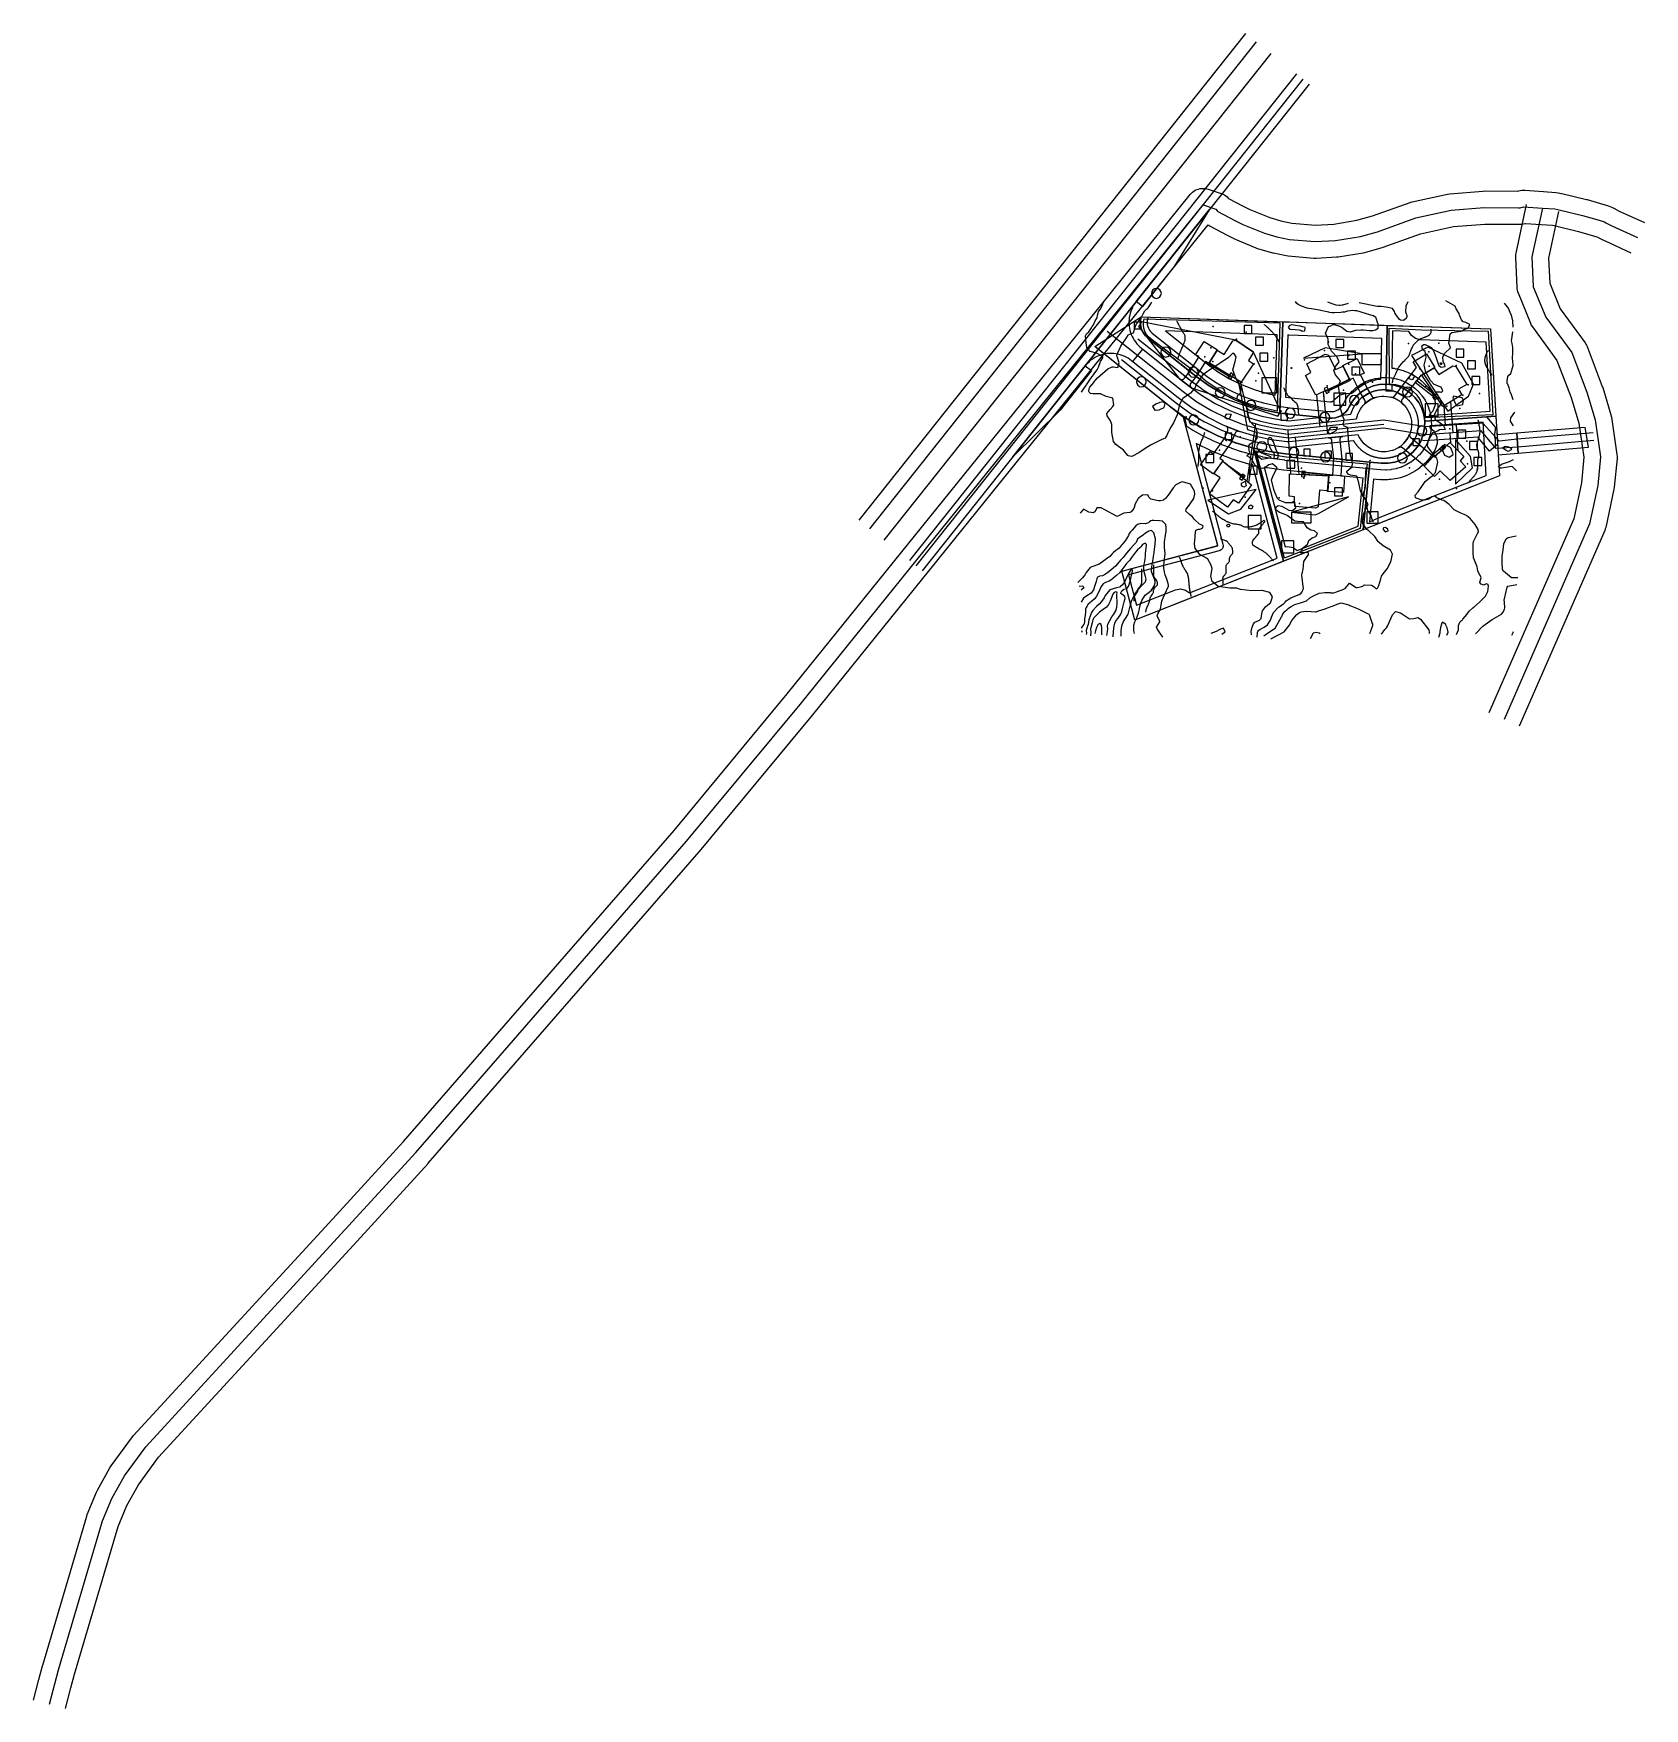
# Model space of a CAD drawing. Header units: feet. Extents: x 1309277 to 1311712, y 365419 to 367951.
import ezdxf

# ---------------------------------------------------------------- set-up
doc = ezdxf.new("R2010")
doc.units = ezdxf.units.FT
for name, color, linetype in [('A-BLDG-OTLN', 3, 'CONTINUOUS'), ('C-DRNG-AREA', 150, 'CONTINUOUS'), ('C-LOD', 30, 'CONTINUOUS'), ('C-MISC', 7, 'CONTINUOUS'), ('C-PROP', 6, 'CONTINUOUS'), ('C-PVMT', 8, 'CONTINUOUS'), ('C-SWM', 92, 'CONTINUOUS'), ('C-TOPO-MAJR', 32, 'CONTINUOUS'), ('C-TOPO-SPOT', 7, 'CONTINUOUS'), ('C-UTIL', 4, 'CONTINUOUS'), ('L-PLNT-TREE', 90, 'CONTINUOUS'), ('V-PROP-ESMT', 5, 'CONTINUOUS'), ('V-PROP-LINE', 7, 'CONTINUOUS')]:
    doc.layers.add(name, color=color, linetype=linetype)

msp = doc.modelspace()

# ---------------------------------------------------------------- linework, layer by layer
at = {"layer": 'A-BLDG-OTLN'}
for points in [[(1311066, 367471.7), (1311076.4, 367465.5), (1311089.8, 367486.2), (1311094.2, 367487), (1311121.1, 367468.9), (1311113.4, 367456.2), (1311121.2, 367451.3), (1311102.4, 367423.4), (1311070.9, 367442.3), (1311054.1, 367452.7), (1311066, 367471.7)], [(1311201.6, 367451), (1311229.1, 367465.6), (1311234.4, 367464.4), (1311244.9, 367442.6), (1311256.5, 367447.8), (1311266.1, 367427.8), (1311247.9, 367419.2), (1311215.2, 367403.7), (1311199.5, 367433.5), (1311207.6, 367438), (1311201.6, 367451)], [(1311375.7, 367434.1), (1311394.1, 367445.4), (1311401.3, 367435), (1311422.4, 367448), (1311426.9, 367447.3), (1311443.4, 367420.2), (1311430.9, 367412.9), (1311436, 367404.6), (1311407.2, 367386.6), (1311387, 367416.8), (1311375.7, 367434.1)], [(1311417.6, 367332.2), (1311439, 367310.9), (1311433.5, 367304.4), (1311442.2, 367295.6), (1311418.4, 367274.9), (1311403.2, 367289.7), (1311394.8, 367280.9), (1311379, 367296.7), (1311393.2, 367311.6), (1311394.5, 367310.1), (1311417.6, 367332.2)], [(1311061.1, 367285.5), (1311074.5, 367304.1), (1311118, 367268.2), (1311098.4, 367240.7), (1311090.1, 367245.8), (1311081.6, 367234.6), (1311054.5, 367254.6), (1311070.7, 367278.9), (1311061.1, 367285.5)], [(1311175.2, 367285.1), (1311234.8, 367281.9), (1311233.2, 367259.3), (1311221, 367260.4), (1311218.9, 367235.1), (1311214.7, 367232.8), (1311183.5, 367235.5), (1311183, 367250.4), (1311175.1, 367251.2), (1311175.2, 367285.1)]]:
    msp.add_lwpolyline(points, close=True, dxfattribs=at)
at = {"layer": 'C-DRNG-AREA'}
for points in [[(1311165.4, 367514.9), (1311160.8, 367376.9), (1311137.9, 367381.4), (1311115.4, 367388), (1311093.6, 367396.4), (1311072.6, 367406.7), (1311052.6, 367418.8), (1311033.7, 367432.6), (1310961.4, 367490.2), (1310957.7, 367493.7), (1310954.6, 367497.7), (1310952.3, 367502.3), (1310950.8, 367507.1), (1310950.1, 367512.2), (1310950.3, 367517.3), (1310951.3, 367522.2), (1311165.4, 367514.9)], [(1311323.3, 367509.4), (1311321.4, 367420.7), (1311311.5, 367420.1), (1311301.8, 367417.9), (1311292.7, 367414.1), (1311284.3, 367408.9), (1311276.8, 367402.4), (1311270.5, 367394.8), (1311265.6, 367386.2), (1311263.3, 367382.2), (1311260.5, 367378.5), (1311257.1, 367375.4), (1311253.3, 367372.8), (1311249.1, 367370.9), (1311244.7, 367369.6), (1311240.1, 367369), (1311235.5, 367369.1), (1311175.4, 367375), (1311160.8, 367376.9), (1311165.4, 367514.9), (1311175.2, 367514.5), (1311323.3, 367509.4)], [(1311487.5, 367372.3), (1311379.8, 367364.8), (1311378.3, 367374.6), (1311375.3, 367383.9), (1311370.7, 367392.6), (1311364.8, 367400.5), (1311357.7, 367407.3), (1311349.6, 367412.9), (1311340.7, 367417), (1311331.2, 367419.6), (1311321.4, 367420.7), (1311323.3, 367509.4), (1311374.4, 367507.6), (1311479.5, 367504), (1311487.5, 367372.3)], [(1311121.1, 367323.8), (1311166.5, 367152.7), (1311010.4, 367090.9), (1310941.8, 367063.8), (1310922.1, 367137.8), (1311067.1, 367176.3), (1311015.4, 367370.3), (1310996.2, 367385.5), (1311018.9, 367369), (1311042.9, 367354.5), (1311068.1, 367342), (1311094.2, 367331.8), (1311121.1, 367323.8)], [(1311286.8, 367200.3), (1311297.1, 367302.7), (1311314.1, 367301), (1311324.5, 367300.9), (1311334.8, 367302.6), (1311344.6, 367306), (1311353.7, 367311.1), (1311361.8, 367317.7), (1311368.6, 367325.5), (1311373.9, 367334.5), (1311377.7, 367344.2), (1311379.7, 367354.4), (1311379.8, 367364.9), (1311487.5, 367372.3), (1311493, 367281.9), (1311411.1, 367249.5), (1311313.2, 367210.8), (1311289.5, 367201.4), (1311286.8, 367200.3)], [(1311166.5, 367152.7), (1311121.1, 367323.8), (1311145.1, 367318.6), (1311169.5, 367315.3), (1311297.1, 367302.7), (1311286.9, 367200.3), (1311172.8, 367155.2), (1311166.5, 367152.7)]]:
    msp.add_lwpolyline(points, close=True, dxfattribs=at)
at = {"layer": 'C-LOD'}
for points in [[(1310947.1, 367507.6), (1311008.8, 367429.2), (1311021.7, 367418.9), (1311027.2, 367415), (1311157.8, 367372.2), (1311162.4, 367379.4), (1311121.1, 367468.9), (1311094.2, 367487), (1310951.7, 367514.7), (1310948, 367508.8), (1310947.1, 367507.6)], [(1311284.7, 367466.3), (1311229.4, 367475.6), (1311196.5, 367459.6), (1311284.7, 367466.3)], [(1311414.7, 367379.9), (1311445.8, 367402.5), (1311453.4, 367420.6), (1311435.7, 367452), (1311384.6, 367476.2), (1311359.8, 367463.8), (1311414.7, 367379.9)], [(1311426.5, 367269.1), (1311452, 367293.8), (1311449, 367311.3), (1311426.5, 367336.7), (1311426.5, 367269.1)], [(1311052, 367244.9), (1311083.1, 367224.7), (1311102, 367231.4), (1311125.1, 367261.2), (1311052, 367244.9)], [(1311178.3, 367227), (1311214.3, 367222.8), (1311219.2, 367225.1), (1311264.8, 367250.3), (1311178.3, 367227)]]:
    msp.add_lwpolyline(points, close=True, dxfattribs=at)
at = {"layer": 'C-MISC'}
for points in [[(1311109.1, 367950.6), (1310524.1, 367214.8)], [(1311125.2, 367937.8), (1310540.2, 367202)], [(1311147.1, 367920.3), (1310562.1, 367184.6)], [(1311185.8, 367889.6), (1310600.8, 367153.8)], [(1311195.6, 367881.7), (1310610.6, 367146)], [(1311205.2, 367874.1), (1310620.2, 367138.4)], [(1309276.6, 365431.4), (1309284.8, 365462.4), (1309290.3, 365483.3), (1309290.5, 365484.1), (1309357, 365709.3), (1309357.9, 365711.8), (1309371.9, 365745.8), (1309373.1, 365748.4), (1309392.1, 365782.6), (1309393.9, 365785.3), (1309426.1, 365829.1), (1309427.8, 365831.2), (1309729.1, 366158.9), (1309835.8, 366275.9), (1310244.9, 366745.9), (1310416.1, 366952.3), (1310877, 367523.4), (1311025.3, 367707.2), (1311027, 367709.1), (1311028.8, 367710.8), (1311030.9, 367712.3), (1311033, 367713.6), (1311035.3, 367714.6), (1311037.7, 367715.5), (1311040.2, 367716.1), (1311042.7, 367716.4), (1311045.2, 367716.5), (1311047.7, 367716.3), (1311050.2, 367715.9), (1311052.6, 367715.2), (1311072.1, 367708.7), (1311074.6, 367707.7), (1311076.9, 367706.5), (1311079.1, 367705.1), (1311081.1, 367703.5), (1311082.9, 367701.6), (1311083.1, 367701.4), (1311104.6, 367690.1), (1311115.5, 367684.4), (1311145.6, 367672.2), (1311162.2, 367667.5), (1311179.1, 367664), (1311214.6, 367661), (1311242.3, 367662.6), (1311277.4, 367668.2), (1311300.9, 367674.8), (1311357.8, 367695.3), (1311360.9, 367696.2), (1311414.4, 367707.9), (1311417.7, 367708.4), (1311467.7, 367712.4), (1311469.9, 367712.5), (1311520.6, 367712.2), (1311522.1, 367712.7), (1311524.2, 367713.2), (1311526.5, 367713.6), (1311528.7, 367713.7), (1311531, 367713.7), (1311559.4, 367711.7), (1311578.2, 367710.4), (1311581.6, 367709.9), (1311586.4, 367708.9), (1311587.1, 367708.8), (1311624.4, 367699.8), (1311625.5, 367699.5), (1311650.5, 367692.2), (1311650.9, 367692.1), (1311658.9, 367689.6), (1311661.3, 367688.7), (1311663.6, 367687.6), (1311665.6, 367686.5), (1311673.8, 367682.2), (1311712.1, 367664.7)], [(1309300.7, 365425), (1309309, 365456), (1309314.5, 365477), (1309381, 365702.2), (1309395, 365736.2), (1309414, 365770.5), (1309446.2, 365814.2), (1309747.5, 366142), (1309854.5, 366259.2), (1310264, 366729.7), (1310435.5, 366936.5), (1310896.5, 367507.7), (1311044.7, 367691.5), (1311064.2, 367685), (1311066.2, 367682.7), (1311067.2, 367681.5), (1311093, 367668), (1311105, 367661.7), (1311137.5, 367648.5), (1311156.2, 367643.2), (1311175.5, 367639.2), (1311214.2, 367636), (1311245, 367637.7), (1311282.7, 367643.7), (1311308.5, 367651), (1311366.2, 367671.7), (1311419.7, 367683.5), (1311469.7, 367687.5), (1311521.7, 367687.2), (1311524.2, 367687.2), (1311529.2, 367688.7), (1311557.7, 367686.7), (1311576.5, 367685.5), (1311581.2, 367684.5), (1311618.5, 367675.5), (1311643.5, 367668.2), (1311651.5, 367665.7), (1311653.7, 367664.5), (1311662.7, 367659.7), (1311701.7, 367642)], [(1311533.3, 367692), (1311517.5, 367618.5), (1311517.2, 367616.4), (1311517, 367614.3), (1311517, 367612.1), (1311519, 367566.6), (1311519.2, 367564.5), (1311519.6, 367562.4), (1311520.1, 367560.3), (1311520.9, 367558.3), (1311539.6, 367512.5), (1311540.9, 367509.8), (1311542.6, 367507.2), (1311579.8, 367456.2), (1311601.3, 367400.1), (1311613, 367361.3), (1311620.6, 367310.1), (1311616.7, 367271.1), (1311605.1, 367216.9), (1311476.8, 366923.5)], [(1311557.7, 367686.7), (1311542, 367613.2), (1311544, 367567.7), (1311562.7, 367522), (1311602, 367468.2), (1311625, 367408.2), (1311637.5, 367366.7), (1311645.7, 367310.7), (1311641.5, 367267.2), (1311629, 367209.2), (1311499.7, 366913.5)], [(1311582.2, 367681.5), (1311567.1, 367611.1), (1311568.8, 367573.2), (1311584.7, 367534.3), (1311622.2, 367483), (1311623.4, 367481.1), (1311624.5, 367479.2), (1311625.3, 367477.2), (1311648.3, 367417.2), (1311648.9, 367415.4), (1311661.4, 367373.9), (1311662.2, 367370.4), (1311670.5, 367314.4), (1311670.7, 367311.3), (1311670.6, 367308.3), (1311666.4, 367264.8), (1311665.9, 367262), (1311653.4, 367204), (1311652.8, 367201.6), (1311651.9, 367199.2), (1311522.6, 366903.5)], [(1309324.9, 365418.6), (1309333.2, 365449.6), (1309333.2, 365449.6), (1309338.6, 365470.3), (1309404.6, 365693.9), (1309417.6, 365725.4), (1309435.1, 365756.9), (1309465.6, 365798.3), (1309765.9, 366125.1), (1309766, 366125.1), (1309873, 366242.4), (1309873.3, 366242.8), (1310282.8, 366713.3), (1310283.2, 366713.8), (1310454.7, 366920.5), (1310454.9, 366920.8), (1310915.9, 367492), (1311052.5, 367661.3), (1311053.4, 367660.7), (1311055.6, 367659.3), (1311081.4, 367645.8), (1311081.4, 367645.8), (1311093.4, 367639.6), (1311095.6, 367638.6), (1311128.1, 367625.3), (1311130.8, 367624.4), (1311149.5, 367619.2), (1311151.2, 367618.8), (1311170.4, 367614.8), (1311173.4, 367614.3), (1311212.2, 367611.1), (1311215.7, 367611), (1311246.4, 367612.8), (1311248.9, 367613), (1311286.7, 367619), (1311289.5, 367619.7), (1311315.3, 367626.9), (1311316.9, 367627.5), (1311373.2, 367647.7), (1311423.4, 367658.7), (1311470.7, 367662.5), (1311521.6, 367662.2), (1311521.7, 367662.2), (1311524.2, 367662.2), (1311526.7, 367662.4), (1311529.1, 367662.7), (1311531.4, 367663.3), (1311532, 367663.5), (1311556, 367661.8), (1311556.1, 367661.8), (1311573.1, 367660.7), (1311575.7, 367660.1), (1311612.1, 367651.3), (1311636.3, 367644.3), (1311641.6, 367642.6), (1311641.6, 367642.6), (1311642.1, 367642.4), (1311651.1, 367637.6), (1311652.4, 367637), (1311691.4, 367619.2)]]:
    msp.add_lwpolyline(points, dxfattribs=at)
at = {"layer": 'C-PROP'}
for points in [[(1310996.2, 367385.5), (1310881.3, 367477.2), (1310951.4, 367522.2), (1310951.4, 367522.2), (1310950.3, 367517.3), (1310950.3, 367517.3), (1310950.3, 367517.3), (1310950.1, 367512.2), (1310950.1, 367512.2), (1310950.1, 367512.2), (1310950.8, 367507.1), (1310950.8, 367507.1), (1310950.8, 367507.1), (1310952.3, 367502.3), (1310952.3, 367502.3), (1310952.3, 367502.3), (1310954.7, 367497.7), (1310954.7, 367497.7), (1310954.7, 367497.7), (1310957.7, 367493.7), (1310957.7, 367493.7), (1310957.7, 367493.7), (1310961.4, 367490.2), (1310961.4, 367490.2), (1311033.7, 367432.6), (1311033.7, 367432.6), (1311052.6, 367418.8), (1311052.6, 367418.8), (1311072.6, 367406.7), (1311072.6, 367406.7), (1311093.6, 367396.4), (1311093.6, 367396.4), (1311115.4, 367388), (1311115.4, 367388), (1311137.9, 367381.4), (1311137.9, 367381.4), (1311160.8, 367376.9), (1311160.8, 367376.9), (1311175.4, 367375), (1311175.4, 367375), (1311235.5, 367369.1), (1311235.5, 367369.1), (1311240.1, 367369), (1311240.1, 367369), (1311240.1, 367369), (1311244.7, 367369.6), (1311244.7, 367369.6), (1311244.7, 367369.6), (1311249.1, 367370.9), (1311249.1, 367370.9), (1311249.1, 367370.9), (1311253.3, 367372.8), (1311253.3, 367372.8), (1311253.3, 367372.8), (1311257.1, 367375.4), (1311257.1, 367375.4), (1311257.1, 367375.4), (1311260.5, 367378.5), (1311260.5, 367378.5), (1311260.5, 367378.5), (1311263.4, 367382.2), (1311263.4, 367382.2), (1311263.4, 367382.2), (1311265.6, 367386.2), (1311265.6, 367386.2), (1311270.6, 367394.8), (1311270.6, 367394.8), (1311270.6, 367394.8), (1311276.8, 367402.4), (1311276.8, 367402.4), (1311276.8, 367402.4), (1311284.3, 367408.9), (1311284.3, 367408.9), (1311284.3, 367408.9), (1311292.7, 367414.1), (1311292.7, 367414.1), (1311292.7, 367414.1), (1311301.8, 367417.9), (1311301.9, 367417.9), (1311301.9, 367417.9), (1311311.5, 367420.1), (1311311.5, 367420.1), (1311311.5, 367420.1), (1311321.4, 367420.7), (1311321.4, 367420.7), (1311321.4, 367420.7), (1311331.2, 367419.6), (1311331.2, 367419.6), (1311331.2, 367419.6), (1311340.7, 367417), (1311340.7, 367417), (1311340.7, 367417), (1311349.6, 367412.9), (1311349.6, 367412.9), (1311349.6, 367412.9), (1311357.7, 367407.3), (1311357.7, 367407.3), (1311357.7, 367407.3), (1311364.8, 367400.5), (1311364.8, 367400.5), (1311364.8, 367400.5), (1311370.7, 367392.7), (1311370.7, 367392.7), (1311370.7, 367392.7), (1311375.3, 367383.9), (1311375.3, 367383.9), (1311375.3, 367383.9), (1311378.3, 367374.6), (1311378.3, 367374.6), (1311378.3, 367374.6), (1311379.8, 367364.8), (1311379.8, 367364.8), (1311379.8, 367364.8), (1311379.6, 367354.4), (1311379.6, 367354.4), (1311379.6, 367354.4), (1311377.6, 367344.2), (1311377.6, 367344.2), (1311377.6, 367344.2), (1311373.9, 367334.5), (1311373.9, 367334.5), (1311373.9, 367334.5), (1311368.6, 367325.5), (1311368.6, 367325.5), (1311368.6, 367325.5), (1311361.8, 367317.7), (1311361.8, 367317.7), (1311361.8, 367317.6), (1311353.7, 367311.1), (1311353.7, 367311.1), (1311353.7, 367311.1), (1311344.6, 367306), (1311344.6, 367306), (1311344.6, 367306), (1311334.8, 367302.6), (1311334.8, 367302.6), (1311334.8, 367302.6), (1311324.5, 367300.9), (1311324.5, 367300.9), (1311324.5, 367300.9), (1311314.1, 367301), (1311314.1, 367301), (1311297.1, 367302.7), (1311169.5, 367315.3), (1311169.5, 367315.3), (1311145.1, 367318.6), (1311145.1, 367318.6), (1311121.1, 367323.8), (1311121.1, 367323.8), (1311094.2, 367331.8), (1311094.2, 367331.8), (1311068.1, 367342), (1311068.1, 367342), (1311042.9, 367354.5), (1311042.9, 367354.5), (1311018.9, 367369), (1311018.9, 367369), (1310996.2, 367385.5), (1310996.2, 367385.5)], [(1311160.7, 367513), (1311156.7, 367379.7), (1311134, 367384.6), (1311111.8, 367391.4), (1311090.4, 367400.2), (1311069.9, 367410.9), (1311050.9, 367423.5), (1311034.2, 367437.5), (1310966.1, 367488.5), (1310962.4, 367491.9), (1310959.2, 367495.8), (1310956.9, 367500.2), (1310955.3, 367504.9), (1310954.5, 367509.7), (1310954.5, 367514.6), (1310955.5, 367519.4), (1311160.7, 367513)], [(1310987.9, 367501), (1311048.8, 367452.5), (1311066.4, 367439.6), (1311084.6, 367428.7), (1311103.6, 367419.3), (1311123.4, 367411.7), (1311143.8, 367405.7), (1311153.7, 367403.8), (1311156.7, 367495.2), (1310987.9, 367501)], [(1311482.9, 367374.2), (1311380, 367369.8), (1311378.7, 367379.5), (1311376.2, 367388.8), (1311372.7, 367397.2), (1311368.4, 367404.1), (1311362.3, 367409.3), (1311354.6, 367413.5), (1311345.7, 367417), (1311336.2, 367419.4), (1311326.4, 367420.4), (1311326, 367505.2), (1311374.8, 367502.7), (1311475.8, 367500.7), (1311482.9, 367374.2)], [(1311329.9, 367444.9), (1311333.8, 367444.5), (1311335.8, 367443.9), (1311337.9, 367443.7), (1311347.3, 367441.1), (1311349.2, 367440.2), (1311351.2, 367439.7), (1311360.1, 367435.5), (1311361.8, 367434.3), (1311363.7, 367433.5), (1311371.8, 367428), (1311373.3, 367426.5), (1311375, 367425.4), (1311382.1, 367418.6), (1311383.3, 367416.9), (1311384.8, 367415.5), (1311390.7, 367407.7), (1311395, 367398.9), (1311395.5, 367389.1), (1311392.3, 367379.9), (1311386.6, 367373.6), (1311386.6, 367373.3), (1311479, 367379.7), (1311472.7, 367484.2), (1311373.7, 367487.7), (1311366.1, 367489.4), (1311359.7, 367494), (1311355.9, 367500.3), (1311331.1, 367501.1), (1311329.9, 367444.9)], [(1311169.6, 367400.9), (1311178.2, 367399.9), (1311237, 367394), (1311238.7, 367394), (1311239.5, 367394.1), (1311240.2, 367394.3), (1311240.9, 367394.6), (1311241.5, 367395), (1311242.1, 367395.6), (1311243.7, 367397.7), (1311251.2, 367404), (1311260.5, 367407), (1311269.6, 367406.2), (1311270.6, 367407.5), (1311271.1, 367407.9), (1311271.5, 367408.4), (1311279, 367415), (1311279.6, 367415.3), (1311280.1, 367415.7), (1311288.5, 367420.9), (1311289.1, 367421.2), (1311289.6, 367421.5), (1311298.8, 367425.3), (1311299.5, 367425.4), (1311300.1, 367425.7), (1311309.7, 367427.9), (1311310.4, 367427.9), (1311311, 367428.1), (1311313.5, 367428.2), (1311314.9, 367489.7), (1311174.5, 367494.5), (1311172.7, 367495), (1311169.6, 367400.9)], [(1311284.7, 367466.3), (1311229.4, 367475.6), (1311196.5, 367459.6), (1311284.7, 367466.3)], [(1311414.7, 367379.9), (1311445.8, 367402.5), (1311453.4, 367420.6), (1311435.7, 367452), (1311384.6, 367476.2), (1311359.8, 367463.8), (1311414.7, 367379.9)], [(1311284.7, 367450.3), (1311314.7, 367450.3), (1311314.7, 367466.3), (1311284.7, 367466.3), (1311284.7, 367450.3)], [(1311296.1, 367212.6), (1311310.2, 367218.2), (1311408.2, 367257), (1311408.2, 367257), (1311408.2, 367257), (1311472.9, 367282.6), (1311468, 367362.9), (1311387.7, 367357.4), (1311387.7, 367355.1), (1311394, 367349.4), (1311398.2, 367340.6), (1311398.7, 367330.8), (1311395.4, 367321.6), (1311390, 367312.7), (1311388.6, 367311.1), (1311387.5, 367309.2), (1311380.7, 367301.3), (1311379, 367300), (1311377.6, 367298.3), (1311369.5, 367291.7), (1311367.6, 367290.7), (1311365.9, 367289.3), (1311356.8, 367284.2), (1311354.7, 367283.5), (1311352.8, 367282.4), (1311343, 367279), (1311340.8, 367278.6), (1311338.8, 367277.9), (1311328.5, 367276.2), (1311326.3, 367276.3), (1311324.2, 367275.9), (1311313.8, 367276), (1311312.7, 367276.2), (1311311.6, 367276.1), (1311302.6, 367277), (1311296.1, 367212.6)], [(1310931.9, 367132.1), (1310944.1, 367086.2), (1311003.1, 367109.5), (1311010.7, 367110.9), (1311018.4, 367109.3), (1311024.4, 367105.1), (1311156.9, 367157.5), (1311119.3, 367299.3), (1311113.9, 367299.8), (1311087.1, 367307.8), (1311086.1, 367308.3), (1311085.1, 367308.5), (1311058.9, 367318.8), (1311058, 367319.4), (1311057, 367319.6), (1311034.1, 367331), (1311074.8, 367178.4), (1311074.8, 367178.4), (1311074.8, 367178.4), (1311074.9, 367176.8), (1311075, 367175.3), (1311075, 367175.3), (1311075, 367175.3), (1311074.5, 367173.8), (1311074, 367172.3), (1311074, 367172.3), (1311074, 367172.3), (1311072.9, 367171.2), (1311071.9, 367170), (1311071.9, 367170), (1311071.9, 367170), (1311070.5, 367169.3), (1311069.1, 367168.6), (1311069.1, 367168.6), (1311069.1, 367168.6), (1310931.9, 367132.1)], [(1311426.5, 367269.1), (1311452, 367293.8), (1311449, 367311.3), (1311426.5, 367336.7), (1311426.5, 367269.1)], [(1311167.8, 367157.5), (1311124.3, 367319.9), (1311147.6, 367314.3), (1311170.8, 367310.5), (1311292.8, 367300.1), (1311282.2, 367202.3), (1311173.8, 367160.1), (1311167.8, 367157.5)], [(1311137, 367294.8), (1311169, 367174.4), (1311173.1, 367175.2), (1311180.7, 367173.5), (1311186.8, 367169.3), (1311279.4, 367206), (1311286.7, 367278.6), (1311167, 367290.4), (1311166.6, 367290.6), (1311166.1, 367290.5), (1311141.7, 367293.9), (1311140.8, 367294.2), (1311139.9, 367294.2), (1311137, 367294.8)], [(1311052, 367244.9), (1311083.1, 367224.7), (1311102, 367231.4), (1311125.1, 367261.2), (1311052, 367244.9)], [(1311178.3, 367227), (1311214.3, 367222.8), (1311219.2, 367225.1), (1311264.8, 367250.3), (1311178.3, 367227)], [(1311178.3, 367211), (1311208.3, 367211), (1311208.3, 367227), (1311178.3, 367227), (1311178.3, 367211)]]:
    msp.add_lwpolyline(points, close=True, dxfattribs=at)
for points in [[(1310899.9, 367500.6), (1311014.4, 367409.4), (1311035.5, 367394), (1311057.4, 367380.8), (1311080.2, 367369.5), (1311104, 367360.2), (1311128.5, 367352.8), (1311150.3, 367348.2), (1311173.5, 367345), (1311318, 367360.2)], [(1310946.3, 367489.2), (1311026.5, 367425.3), (1311046.6, 367410.7), (1311067, 367398.4), (1311088.4, 367387.8), (1311110.5, 367379.1), (1311133.5, 367372.2), (1311153.7, 367367.9), (1311173.8, 367365.1), (1311220.4, 367370.1)], [(1310921.5, 367457.9), (1311002, 367393.7), (1311002.7, 367393.2), (1311023.8, 367377.8), (1311025.2, 367376.9), (1311047, 367363.7), (1311048.5, 367362.9), (1311071.4, 367351.6), (1311072.9, 367350.9), (1311096.7, 367341.5), (1311098.3, 367341), (1311122.8, 367333.7), (1311124.3, 367333.3), (1311146.1, 367328.6), (1311147.6, 367328.4), (1311170.8, 367325.2), (1311173.2, 367325), (1311175.6, 367325.1), (1311272.4, 367335.3)], [(1311403.9, 367450.6), (1311403.5, 367451), (1311403.3, 367451.4), (1311403.3, 367451.8), (1311403.5, 367452.1), (1311403.9, 367452.5), (1311404.3, 367452.7), (1311404.6, 367452.7), (1311405, 367452.5), (1311405.4, 367452.1), (1311405.6, 367451.8), (1311405.6, 367451.4), (1311405.4, 367451), (1311405, 367450.6), (1311404.6, 367450.4), (1311404.3, 367450.4), (1311403.9, 367450.6)], [(1311016.1, 367433.6), (1311030.3, 367422.5)], [(1311177.9, 367444.2), (1311177.7, 367444.5), (1311177.5, 367444.7), (1311177.5, 367444.9), (1311177.7, 367445.2), (1311177.9, 367445.4), (1311178.1, 367445.5), (1311178.3, 367445.5), (1311178.6, 367445.4), (1311178.8, 367445.2), (1311178.9, 367444.9), (1311178.9, 367444.7), (1311178.8, 367444.5), (1311178.6, 367444.2), (1311178.3, 367444.1), (1311178.1, 367444.1), (1311177.9, 367444.2)], [(1311268.2, 367375.1), (1311268.2, 367375.3), (1311268.4, 367375.9), (1311268.6, 367376.5), (1311268.8, 367377.1), (1311269, 367377.7), (1311269.2, 367378.3), (1311269.5, 367378.9), (1311269.7, 367379.5), (1311269.9, 367380.1), (1311270.2, 367380.7), (1311270.5, 367381.3), (1311270.7, 367381.9), (1311271, 367382.5), (1311271.3, 367383), (1311271.5, 367383.6), (1311271.8, 367384.2), (1311272.1, 367384.7), (1311272.4, 367385.3), (1311272.7, 367385.9), (1311273.1, 367386.4), (1311273.4, 367387), (1311273.7, 367387.5), (1311274.1, 367388), (1311274.4, 367388.6), (1311274.8, 367389.1), (1311275.1, 367389.6), (1311275.5, 367390.2), (1311275.8, 367390.7), (1311276.2, 367391.2), (1311276.6, 367391.7), (1311277, 367392.2), (1311277.4, 367392.7), (1311277.8, 367393.2), (1311278.2, 367393.7), (1311278.6, 367394.2), (1311279, 367394.7), (1311279.5, 367395.2), (1311279.9, 367395.6), (1311280.3, 367396.1), (1311280.8, 367396.5), (1311281.2, 367397), (1311281.7, 367397.4), (1311282.1, 367397.9), (1311282.6, 367398.3), (1311283.1, 367398.8), (1311283.5, 367399.2), (1311284, 367399.6), (1311284.5, 367400), (1311285, 367400.4), (1311285.5, 367400.8), (1311286, 367401.2), (1311286.5, 367401.6), (1311287, 367402), (1311287.5, 367402.4), (1311288, 367402.7), (1311288.6, 367403.1), (1311289.1, 367403.5), (1311289.6, 367403.8), (1311290.2, 367404.2), (1311290.7, 367404.5), (1311291.3, 367404.8), (1311291.8, 367405.2), (1311292.4, 367405.5), (1311292.9, 367405.8), (1311293.5, 367406.1), (1311294, 367406.4), (1311294.6, 367406.7), (1311295.2, 367407), (1311295.8, 367407.2), (1311296.3, 367407.5), (1311296.9, 367407.8), (1311297.5, 367408), (1311298.1, 367408.3), (1311298.7, 367408.5), (1311299.3, 367408.7), (1311299.9, 367409), (1311300.5, 367409.2), (1311301.1, 367409.4), (1311301.7, 367409.6), (1311302.3, 367409.8), (1311302.9, 367410), (1311303.5, 367410.2), (1311304.1, 367410.3), (1311304.7, 367410.5), (1311305.4, 367410.7), (1311306, 367410.8), (1311306.6, 367411), (1311307.2, 367411.1), (1311307.8, 367411.2), (1311308.5, 367411.4), (1311309.1, 367411.5), (1311309.7, 367411.6), (1311310.4, 367411.7), (1311311, 367411.8), (1311311.6, 367411.8), (1311312.3, 367411.9), (1311312.9, 367412), (1311313.5, 367412), (1311314.2, 367412.1), (1311314.8, 367412.1), (1311315.4, 367412.2), (1311316.1, 367412.2), (1311316.7, 367412.2), (1311317.4, 367412.2), (1311318, 367412.2), (1311318.6, 367412.2), (1311319.3, 367412.2), (1311319.9, 367412.2), (1311320.5, 367412.2), (1311321.2, 367412.1), (1311321.8, 367412.1), (1311322.5, 367412), (1311323.1, 367412), (1311323.7, 367411.9), (1311324.4, 367411.8), (1311325, 367411.8), (1311325.6, 367411.7), (1311326.3, 367411.6), (1311326.9, 367411.5), (1311327.5, 367411.4), (1311328.1, 367411.2), (1311328.8, 367411.1), (1311329.4, 367411), (1311330, 367410.8), (1311330.6, 367410.7), (1311331.2, 367410.5), (1311331.9, 367410.3), (1311332.5, 367410.2), (1311333.1, 367410), (1311333.7, 367409.8), (1311334.3, 367409.6), (1311334.9, 367409.4), (1311335.5, 367409.2), (1311336.1, 367409), (1311336.7, 367408.7), (1311337.3, 367408.5), (1311337.9, 367408.3), (1311338.5, 367408), (1311339.1, 367407.8), (1311339.6, 367407.5), (1311340.2, 367407.2), (1311340.8, 367407), (1311341.4, 367406.7), (1311341.9, 367406.4), (1311342.5, 367406.1), (1311343.1, 367405.8), (1311343.6, 367405.5), (1311344.2, 367405.2), (1311344.7, 367404.8), (1311345.3, 367404.5), (1311345.8, 367404.2), (1311346.3, 367403.8), (1311346.9, 367403.5), (1311347.4, 367403.1), (1311347.9, 367402.7), (1311348.5, 367402.4), (1311349, 367402), (1311349.5, 367401.6), (1311350, 367401.2), (1311350.5, 367400.8), (1311351, 367400.4), (1311351.5, 367400), (1311352, 367399.6), (1311352.4, 367399.2), (1311352.9, 367398.8), (1311353.4, 367398.3), (1311353.8, 367397.9), (1311354.3, 367397.4), (1311354.8, 367397), (1311355.2, 367396.5), (1311355.7, 367396.1), (1311356.1, 367395.6), (1311356.5, 367395.2), (1311356.9, 367394.7), (1311357.4, 367394.2), (1311357.8, 367393.7), (1311358.2, 367393.2), (1311358.6, 367392.7), (1311359, 367392.2), (1311359.4, 367391.7), (1311359.8, 367391.2), (1311360.1, 367390.7), (1311360.5, 367390.2), (1311360.9, 367389.6), (1311361.2, 367389.1), (1311361.6, 367388.6), (1311361.9, 367388), (1311362.3, 367387.5), (1311362.6, 367387), (1311362.9, 367386.4), (1311363.2, 367385.9), (1311363.5, 367385.3), (1311363.8, 367384.7), (1311364.1, 367384.2), (1311364.4, 367383.6), (1311364.7, 367383), (1311365, 367382.5), (1311365.3, 367381.9), (1311365.5, 367381.3), (1311365.8, 367380.7), (1311366, 367380.1), (1311366.3, 367379.5), (1311366.5, 367378.9), (1311366.7, 367378.3), (1311367, 367377.7), (1311367.2, 367377.1), (1311367.4, 367376.5), (1311367.6, 367375.9), (1311367.8, 367375.3), (1311367.9, 367374.7), (1311368.1, 367374.1), (1311368.3, 367373.5), (1311368.4, 367372.9), (1311368.6, 367372.2), (1311368.7, 367371.6), (1311368.9, 367371), (1311369, 367370.4), (1311369.1, 367369.7), (1311369.2, 367369.1), (1311369.3, 367368.5), (1311369.4, 367367.9), (1311369.5, 367367.2), (1311369.6, 367366.6), (1311369.7, 367366), (1311369.7, 367365.3), (1311369.8, 367364.7), (1311369.8, 367364.1), (1311369.9, 367363.4), (1311369.9, 367362.8), (1311370, 367362.1), (1311370, 367361.5), (1311370, 367360.9), (1311370, 367360.2)], [(1311283.7, 367399.7), (1311299.2, 367409)], [(1311335.7, 367409.4), (1311351.4, 367400.4)], [(1311255.6, 367373.8), (1311268.2, 367375.1)], [(1311078, 367348.9), (1311094.8, 367342.3)], [(1311370, 367360.2), (1311370, 367359.6), (1311370, 367359), (1311370, 367358.3), (1311369.9, 367357.7), (1311369.9, 367357), (1311369.8, 367356.4), (1311369.8, 367355.8), (1311369.7, 367355.1), (1311369.7, 367354.5), (1311369.6, 367353.9), (1311369.5, 367353.2), (1311369.4, 367352.6), (1311369.3, 367352), (1311369.2, 367351.3), (1311369.1, 367350.7), (1311369, 367350.1), (1311368.9, 367349.5), (1311368.7, 367348.8), (1311368.6, 367348.2), (1311368.4, 367347.6), (1311368.3, 367347), (1311368.1, 367346.4), (1311367.9, 367345.7), (1311367.8, 367345.1), (1311367.6, 367344.5), (1311367.4, 367343.9), (1311367.2, 367343.3), (1311367, 367342.7), (1311366.7, 367342.1), (1311366.5, 367341.5), (1311366.3, 367340.9), (1311366, 367340.3), (1311365.8, 367339.7), (1311365.5, 367339.2), (1311365.3, 367338.6), (1311365, 367338), (1311364.7, 367337.4), (1311364.4, 367336.9), (1311364.1, 367336.3), (1311363.8, 367335.7), (1311363.5, 367335.2), (1311363.2, 367334.6), (1311362.9, 367334), (1311362.6, 367333.5), (1311362.3, 367333), (1311361.9, 367332.4), (1311361.6, 367331.9), (1311361.2, 367331.3), (1311360.9, 367330.8), (1311360.5, 367330.3), (1311360.1, 367329.8), (1311359.8, 367329.3), (1311359.4, 367328.7), (1311359, 367328.2), (1311358.6, 367327.7), (1311358.2, 367327.2), (1311357.8, 367326.8), (1311357.4, 367326.3), (1311356.9, 367325.8), (1311356.5, 367325.3), (1311356.1, 367324.8), (1311355.7, 367324.4), (1311355.2, 367323.9), (1311354.8, 367323.5), (1311354.3, 367323), (1311353.8, 367322.6), (1311353.4, 367322.1), (1311352.9, 367321.7), (1311352.4, 367321.3), (1311352, 367320.9), (1311351.5, 367320.4), (1311351, 367320), (1311350.5, 367319.6), (1311350, 367319.2), (1311349.5, 367318.8), (1311349, 367318.5), (1311348.5, 367318.1), (1311347.9, 367317.7), (1311347.4, 367317.4), (1311346.9, 367317), (1311346.3, 367316.6), (1311345.8, 367316.3), (1311345.3, 367316), (1311344.7, 367315.6), (1311344.2, 367315.3), (1311343.6, 367315), (1311343.1, 367314.7), (1311342.5, 367314.4), (1311341.9, 367314.1), (1311341.4, 367313.8), (1311340.8, 367313.5), (1311340.2, 367313.2), (1311339.6, 367313), (1311339.1, 367312.7), (1311338.5, 367312.4), (1311337.9, 367312.2), (1311337.3, 367311.9), (1311336.7, 367311.7), (1311336.1, 367311.5), (1311335.5, 367311.3), (1311334.9, 367311.1), (1311334.3, 367310.9), (1311333.7, 367310.7), (1311333.1, 367310.5), (1311332.5, 367310.3), (1311331.9, 367310.1), (1311331.2, 367309.9), (1311330.6, 367309.8), (1311330, 367309.6), (1311329.4, 367309.5), (1311328.8, 367309.4), (1311328.1, 367309.2), (1311327.5, 367309.1), (1311326.9, 367309), (1311326.3, 367308.9), (1311325.6, 367308.8), (1311325, 367308.7), (1311324.4, 367308.6), (1311323.7, 367308.5), (1311323.1, 367308.5), (1311322.5, 367308.4), (1311321.8, 367308.4), (1311321.2, 367308.3), (1311320.5, 367308.3), (1311319.9, 367308.3), (1311319.3, 367308.2), (1311318.6, 367308.2), (1311318, 367308.2), (1311317.4, 367308.2), (1311316.7, 367308.2), (1311316.1, 367308.3), (1311315.4, 367308.3), (1311314.8, 367308.3), (1311314.2, 367308.4), (1311313.5, 367308.4), (1311312.9, 367308.5), (1311312.3, 367308.5), (1311311.6, 367308.6), (1311311, 367308.7), (1311310.4, 367308.8), (1311309.7, 367308.9), (1311309.1, 367309), (1311308.5, 367309.1), (1311307.8, 367309.2), (1311307.2, 367309.4), (1311306.6, 367309.5), (1311306, 367309.6), (1311305.4, 367309.8), (1311304.7, 367309.9), (1311304.1, 367310.1), (1311303.5, 367310.3), (1311302.9, 367310.5), (1311302.3, 367310.7), (1311301.7, 367310.9), (1311301.1, 367311.1), (1311300.5, 367311.3), (1311299.9, 367311.5), (1311299.3, 367311.7), (1311298.7, 367311.9), (1311298.1, 367312.2), (1311297.5, 367312.4), (1311296.9, 367312.7), (1311296.3, 367313), (1311295.8, 367313.2), (1311295.2, 367313.5), (1311294.6, 367313.8), (1311294, 367314.1), (1311293.5, 367314.4), (1311292.9, 367314.7), (1311292.4, 367315), (1311291.8, 367315.3), (1311291.3, 367315.6), (1311290.7, 367316), (1311290.2, 367316.3), (1311289.6, 367316.6), (1311289.1, 367317), (1311288.6, 367317.4), (1311288, 367317.7), (1311287.5, 367318.1), (1311287, 367318.5), (1311286.5, 367318.8), (1311286, 367319.2), (1311285.5, 367319.6), (1311285, 367320), (1311284.5, 367320.4), (1311284, 367320.9), (1311283.5, 367321.3), (1311283.1, 367321.7), (1311282.6, 367322.1), (1311282.1, 367322.6), (1311281.7, 367323), (1311281.2, 367323.5), (1311280.8, 367323.9), (1311280.3, 367324.4), (1311279.9, 367324.8), (1311279.5, 367325.3), (1311279, 367325.8), (1311278.6, 367326.3), (1311278.2, 367326.8), (1311277.8, 367327.2), (1311277.4, 367327.7), (1311277, 367328.2), (1311276.6, 367328.7), (1311276.2, 367329.3), (1311275.8, 367329.8), (1311275.5, 367330.3), (1311275.1, 367330.8), (1311274.8, 367331.3), (1311274.4, 367331.9), (1311274.1, 367332.4), (1311273.7, 367333), (1311273.4, 367333.5), (1311273.1, 367334), (1311272.7, 367334.6), (1311272.4, 367335.2), (1311272.4, 367335.3)], [(1311236.9, 367331.6), (1311254.8, 367333.5)], [(1311365.5, 367338), (1311349, 367317.9)], [(1311081.9, 367205), (1311081.2, 367205.7), (1311080.8, 367206.4), (1311080.8, 367207.1), (1311081.2, 367207.8), (1311081.9, 367208.5), (1311082.7, 367208.9), (1311083.4, 367208.9), (1311084.1, 367208.5), (1311084.8, 367207.8), (1311085.1, 367207.1), (1311085.1, 367206.4), (1311084.8, 367205.7), (1311084.1, 367205), (1311083.4, 367204.6), (1311082.7, 367204.6), (1311081.9, 367205)]]:
    msp.add_lwpolyline(points, dxfattribs=at)
for p in [(1310954.6, 367498.1), (1311320.9, 367419), (1311019.4, 367371.2), (1311162.7, 367379.7), (1311297.5, 367305)]:
    msp.add_point(p, dxfattribs=at)
at = {"layer": 'C-PVMT'}
for points in [[(1311054, 367683.9), (1311001.1, 367598.2), (1310953.2, 367537.9), (1310943.8, 367545.4), (1311054, 367683.9)], [(1310866.4, 367448), (1310943.5, 367545.1), (1310941.6, 367542.5), (1310939.8, 367539.7), (1310938.2, 367536.9), (1310936.8, 367533.9), (1310935.6, 367530.9), (1310934.6, 367527.8), (1310933.8, 367524.6), (1310933.2, 367521.4), (1310932.9, 367518.1), (1310932.7, 367514.9), (1310932.7, 367511.6), (1310933, 367508.3), (1310933.5, 367505.1), (1310934.2, 367501.9), (1310935.1, 367498.7), (1310936.2, 367495.7), (1310937.4, 367492.7), (1310938.9, 367489.8), (1310940.6, 367486.9), (1310942.5, 367484.3), (1310944.5, 367481.7), (1310946.7, 367479.3), (1310949, 367477), (1310951.5, 367474.9), (1311021.7, 367418.9), (1311042.2, 367404), (1311063.2, 367391.3), (1311085.1, 367380.5), (1311107.9, 367371.5), (1311131.5, 367364.5), (1311152.4, 367360), (1311173.7, 367357.1), (1311276.7, 367367.9), (1311277.5, 367371.4), (1311278.8, 367375.3), (1311280.5, 367379.1), (1311282.5, 367382.7), (1311284.3, 367385.2), (1311286.9, 367388.4), (1311289.8, 367391.3), (1311293, 367394), (1311296.4, 367396.3), (1311299.1, 367397.7), (1311302.9, 367399.4), (1311306.8, 367400.7), (1311310.8, 367401.6), (1311314.9, 367402.1), (1311318, 367402.2), (1311322.1, 367402), (1311326.2, 367401.4), (1311331.2, 367400.1), (1311335, 367398.6), (1311338.7, 367396.8), (1311342.2, 367394.6), (1311345.4, 367392), (1311348.4, 367389.2), (1311351.7, 367385.2), (1311354, 367381.8), (1311356, 367378.2), (1311357.5, 367374.4), (1311359, 367369.4), (1311359.7, 367365.4), (1311360, 367361.3), (1311359.9, 367357.1), (1311359.2, 367352), (1311358.5, 367349), (1311357.2, 367345.1), (1311356, 367342.3), (1311354.5, 367339.5), (1311352.9, 367336.9), (1311350.5, 367333.6), (1311348.4, 367331.3), (1311345.4, 367328.4), (1311343, 367326.5), (1311340.5, 367324.7), (1311337.8, 367323.2), (1311334.1, 367321.4), (1311331.2, 367320.3), (1311328.2, 367319.5), (1311324.2, 367318.7), (1311321.1, 367318.3), (1311318, 367318.2), (1311313.9, 367318.4), (1311310.8, 367318.8), (1311307.8, 367319.5), (1311304.8, 367320.3), (1311301.9, 367321.4), (1311299.1, 367322.7), (1311296.4, 367324.2), (1311293.8, 367325.9), (1311291.3, 367327.8), (1311288.3, 367330.5), (1311286.2, 367332.8), (1311284.3, 367335.2), (1311282.5, 367337.8), (1311280.9, 367340.4), (1311279.2, 367344.1), (1311174.8, 367333.1), (1311171.9, 367333.1), (1311147.8, 367336.5), (1311125.1, 367341.3), (1311099.6, 367349), (1311074.9, 367358.7), (1311051.2, 367370.5), (1311028.5, 367384.3), (1311006.9, 367400), (1310936.7, 367456), (1310934, 367458), (1310931.3, 367459.7), (1310928.4, 367461.3), (1310925.5, 367462.7), (1310922.4, 367464), (1310919.3, 367465), (1310916.1, 367465.8), (1310912.9, 367466.4), (1310909.7, 367466.7), (1310906.4, 367466.9), (1310903.1, 367466.8), (1310899.9, 367466.6), (1310896.6, 367466.1), (1310893.4, 367465.4), (1310890.3, 367464.5), (1310887.2, 367463.4), (1310884.2, 367462.1), (1310881.3, 367460.6), (1310878.5, 367459), (1310875.8, 367457.1), (1310873.2, 367455.1), (1310870.8, 367452.9), (1310868.5, 367450.5), (1310866.4, 367448)], [(1310943.5, 367545.1), (1310941.6, 367542.5), (1310939.8, 367539.7), (1310938.2, 367536.9), (1310936.8, 367533.9), (1310935.6, 367530.9), (1310934.6, 367527.8), (1310933.8, 367524.6), (1310933.2, 367521.4), (1310932.9, 367518.1), (1310932.7, 367514.9), (1310932.7, 367511.6), (1310933, 367508.3), (1310933.5, 367505.1), (1310934.2, 367501.9), (1310935.1, 367498.7), (1310936.2, 367495.7), (1310937.4, 367492.7), (1310938.9, 367489.8), (1310940.6, 367486.9), (1310942.5, 367484.3), (1310944.5, 367481.7), (1310946.7, 367479.3), (1310949, 367477), (1310951.5, 367474.9), (1310953.1, 367473.6), (1310938.2, 367454.8), (1310936.7, 367456), (1310934, 367458), (1310931.3, 367459.7), (1310928.4, 367461.3), (1310925.5, 367462.7), (1310922.4, 367464), (1310919.3, 367465), (1310916.1, 367465.8), (1310912.9, 367466.4), (1310909.7, 367466.7), (1310906.4, 367466.9), (1310903.1, 367466.8), (1310899.9, 367466.6), (1310896.6, 367466.1), (1310893.4, 367465.4), (1310890.3, 367464.5), (1310887.2, 367463.4), (1310884.2, 367462.1), (1310881.3, 367460.6), (1310878.5, 367459), (1310875.8, 367457.1), (1310873.2, 367455.1), (1310870.8, 367452.9), (1310868.5, 367450.5), (1310866.4, 367448), (1310943.5, 367545.1)], [(1311033.2, 367464.6), (1311046.2, 367485.2), (1311066.5, 367472.5), (1311066, 367471.7), (1311060.1, 367462.2), (1311054.1, 367452.7), (1311053.6, 367451.9), (1311048.5, 367455), (1311034.2, 367432.2), (1311033.7, 367432.6), (1311024.8, 367439.7), (1311038.3, 367461.4), (1311033.2, 367464.6)], [(1310866.6, 367448.3), (1310876, 367440.9), (1310828.7, 367381.4), (1310757.1, 367310.6), (1310866.6, 367448.3)], [(1311053.2, 367451.2), (1311054.1, 367452.7), (1311070.9, 367442.3), (1311086.6, 367432.9), (1311085.5, 367431), (1311053.2, 367451.2)], [(1311282.5, 367407.4), (1311271.9, 367429.4), (1311266.5, 367426.9), (1311266.1, 367427.8), (1311261.3, 367437.8), (1311256, 367448.7), (1311277.7, 367459.1), (1311288.2, 367437.2), (1311282.8, 367434.6), (1311292.6, 367414.1), (1311284.3, 367408.9), (1311282.5, 367407.4), (1311282.5, 367407.4), (1311282.5, 367407.4)], [(1311362.4, 367454.1), (1311382.5, 367466.4), (1311395, 367445.9), (1311384.9, 367439.8), (1311375.7, 367434.1), (1311374.9, 367433.6), (1311374.3, 367434.5), (1311354.7, 367409.4), (1311349.6, 367412.9), (1311344.1, 367415.4), (1311367.6, 367445.5), (1311362.4, 367454.1)], [(1311010.4, 367428.1), (1311010.9, 367427.8), (1311011.3, 367427.7), (1311011.8, 367427.6), (1311012.3, 367427.5), (1311012.8, 367427.5), (1311013.3, 367427.5), (1311013.8, 367427.6), (1311014.2, 367427.7), (1311014.7, 367427.9), (1311015.1, 367428.1), (1311015.5, 367428.4), (1311015.9, 367428.7), (1311016.3, 367429), (1311016.6, 367429.4), (1311024.8, 367439.6), (1311033.7, 367432.6), (1311033.7, 367432.6), (1311034.2, 367432.2), (1311026.2, 367422.1), (1311025.9, 367421.7), (1311025.6, 367421.3), (1311025.4, 367420.8), (1311025.3, 367420.3), (1311025.2, 367419.8), (1311025.1, 367419.3), (1311025.1, 367418.8), (1311025.1, 367418.3), (1311025.2, 367417.8), (1311025.4, 367417.4), (1311025.6, 367416.9), (1311025.8, 367416.4), (1311026.1, 367416), (1311026.4, 367415.6), (1311026.8, 367415.3), (1311027.2, 367415), (1311021.7, 367418.9), (1311008.8, 367429.2), (1311008.8, 367429.2), (1311009.6, 367428.6), (1311010, 367428.3), (1311010.4, 367428.1)], [(1311086.5, 367428), (1311090.8, 367434.8), (1311086.5, 367437.4), (1311082.3, 367430.7), (1311086.5, 367428)], [(1311265.3, 367429.4), (1311267, 367425.8), (1311232.9, 367409.4), (1311231.9, 367411.6), (1311247.9, 367419.2), (1311266.1, 367427.8), (1311265.3, 367429.4), (1311265.3, 367429.4)], [(1311365.3, 367423), (1311367.8, 367426.2), (1311394.8, 367405), (1311397, 367401.7), (1311395.3, 367399.6), (1311365.3, 367423)], [(1311228, 367413.8), (1311231.5, 367406.5), (1311236, 367408.7), (1311232.6, 367415.9), (1311228, 367413.8)], [(1311289.2, 367390.9), (1311289.5, 367391.3), (1311289.7, 367391.7), (1311289.8, 367392.2), (1311290, 367392.6), (1311290, 367393.1), (1311290.1, 367393.6), (1311290.1, 367394.1), (1311290, 367394.5), (1311289.9, 367395), (1311289.8, 367395.5), (1311289.6, 367395.9), (1311289.3, 367396.3), (1311282.6, 367407.4), (1311284.3, 367408.9), (1311284.3, 367408.9), (1311284.3, 367408.9), (1311292.6, 367414.1), (1311299.7, 367402.4), (1311299.9, 367402), (1311300.2, 367401.7), (1311300.6, 367401.3), (1311300.9, 367401), (1311301.3, 367400.8), (1311301.8, 367400.5), (1311302.2, 367400.3), (1311302.7, 367400.2), (1311303.1, 367400.1), (1311303.6, 367400), (1311304.1, 367400), (1311304.6, 367400.1), (1311305, 367400.2), (1311305.5, 367400.3), (1311306.7, 367400.7), (1311302.9, 367399.4), (1311299.1, 367397.7), (1311296.4, 367396.3), (1311293, 367394), (1311289.8, 367391.3), (1311288.6, 367390.2), (1311288.9, 367390.5), (1311289.2, 367390.9)], [(1311329.8, 367400.6), (1311330.3, 367400.6), (1311330.8, 367400.6), (1311331.3, 367400.7), (1311331.7, 367400.8), (1311332.2, 367401), (1311332.6, 367401.2), (1311333, 367401.5), (1311333.4, 367401.8), (1311333.8, 367402.1), (1311334.1, 367402.5), (1311344.1, 367415.4), (1311349.6, 367412.9), (1311349.6, 367412.9), (1311349.6, 367412.9), (1311354.7, 367409.4), (1311345.7, 367397.9), (1311345.5, 367397.5), (1311345.2, 367397.1), (1311345, 367396.7), (1311344.9, 367396.2), (1311344.8, 367395.7), (1311344.7, 367395.2), (1311344.7, 367394.8), (1311344.7, 367394.3), (1311344.8, 367393.8), (1311344.9, 367393.3), (1311345.1, 367392.8), (1311345.3, 367392.4), (1311345.6, 367392), (1311345.9, 367391.6), (1311346.2, 367391.3), (1311347.3, 367390.2), (1311347.3, 367390.2), (1311345.4, 367392), (1311342.2, 367394.6), (1311338.7, 367396.8), (1311335, 367398.6), (1311331.2, 367400.1), (1311328.8, 367400.7), (1311329.3, 367400.6), (1311329.8, 367400.6)], [(1311394.4, 367396.9), (1311401.3, 367401.1), (1311398.7, 367405.4), (1311391.8, 367401.2), (1311394.4, 367396.9)], [(1311099, 367349.2), (1311098.5, 367349.3), (1311098, 367349.3), (1311097.5, 367349.3), (1311097.1, 367349.3), (1311096.6, 367349.2), (1311096.1, 367349.1), (1311095.7, 367348.9), (1311095.3, 367348.7), (1311094.9, 367348.4), (1311094.5, 367348.1), (1311094.2, 367347.8), (1311093.9, 367347.4), (1311093.6, 367347), (1311093.3, 367346.6), (1311093.1, 367346.2), (1311088.3, 367334.1), (1311077.1, 367338.5), (1311082, 367350.6), (1311082.1, 367351), (1311082.2, 367351.5), (1311082.3, 367352), (1311082.3, 367352.5), (1311082.3, 367353), (1311082.2, 367353.5), (1311082.1, 367353.9), (1311081.9, 367354.4), (1311081.7, 367354.8), (1311081.4, 367355.3), (1311081.1, 367355.6), (1311080.8, 367356), (1311080.4, 367356.3), (1311080, 367356.6), (1311079.6, 367356.9), (1311079.2, 367357.1), (1311099.5, 367349), (1311099.4, 367349.1), (1311099, 367349.2)], [(1311041.1, 367298.6), (1311055.6, 367318.9), (1311060.4, 367315.4), (1311077, 367338.5), (1311088.4, 367334.1), (1311088.4, 367334.1), (1311086.6, 367334.7), (1311088.2, 367333.6), (1311070.2, 367308.4), (1311075.1, 367304.9), (1311067.8, 367294.8), (1311061.1, 367285.5), (1311061.1, 367285.5), (1311060.6, 367284.6), (1311041.1, 367298.6)], [(1311255, 367341.4), (1311254.6, 367341.3), (1311254.1, 367341), (1311253.7, 367340.8), (1311253.3, 367340.5), (1311253, 367340.2), (1311252.6, 367339.8), (1311252.3, 367339.4), (1311252.1, 367339), (1311251.9, 367338.5), (1311251.7, 367338.1), (1311251.6, 367337.6), (1311251.5, 367337.1), (1311251.5, 367336.6), (1311251.5, 367336.1), (1311254.5, 367307.2), (1311254.5, 367307.1), (1311254.4, 367307.1), (1311253.4, 367307), (1311242.4, 367308.1), (1311239.6, 367334.9), (1311239.5, 367335.3), (1311239.4, 367335.8), (1311239.2, 367336.3), (1311239, 367336.7), (1311238.8, 367337.1), (1311238.5, 367337.5), (1311238.2, 367337.9), (1311237.8, 367338.2), (1311237.4, 367338.5), (1311237, 367338.8), (1311236.5, 367339), (1311236.1, 367339.1), (1311235.6, 367339.3), (1311235.1, 367339.3), (1311234.6, 367339.3), (1311234.1, 367339.3), (1311256, 367341.6), (1311255.5, 367341.5), (1311255, 367341.4)], [(1311357, 367344.2), (1311356.9, 367343.7), (1311356.9, 367343.2), (1311357, 367342.7), (1311357.1, 367342.2), (1311357.3, 367341.7), (1311357.5, 367341.3), (1311357.7, 367340.8), (1311358, 367340.4), (1311358.4, 367340), (1311358.7, 367339.7), (1311371, 367329.6), (1311368.6, 367325.5), (1311368.6, 367325.5), (1311368.6, 367325.5), (1311361.8, 367317.7), (1311361.8, 367317.7), (1311361.8, 367317.6), (1311357.9, 367314.5), (1311346.1, 367324.2), (1311345.7, 367324.5), (1311345.2, 367324.8), (1311344.8, 367325), (1311344.3, 367325.2), (1311343.8, 367325.3), (1311343.3, 367325.4), (1311342.8, 367325.4), (1311342.3, 367325.3), (1311341.8, 367325.3), (1311341.3, 367325.1), (1311340.8, 367324.9), (1311340.4, 367324.7), (1311340.5, 367324.7), (1311343, 367326.5), (1311345.4, 367328.4), (1311348.4, 367331.3), (1311350.5, 367333.6), (1311352.9, 367336.9), (1311354.5, 367339.5), (1311356, 367342.3), (1311357.2, 367345.1), (1311357.2, 367345.1), (1311357, 367344.6), (1311357, 367344.2)], [(1311361.8, 367317.7), (1311368.6, 367325.5), (1311371, 367329.6), (1311392.3, 367312), (1311384.2, 367302.1), (1311379.1, 367296.9), (1311357.9, 367314.5), (1311361.8, 367317.7)], [(1311393.9, 367310.7), (1311393.2, 367311.6), (1311392.9, 367311.3), (1311391, 367313.5), (1311405.5, 367325.3), (1311407.6, 367322.7), (1311402.4, 367317.6), (1311393.9, 367310.7)], [(1311405.8, 367319.2), (1311411.3, 367324.9), (1311407.7, 367328.4), (1311402.2, 367322.6), (1311405.8, 367319.2)], [(1311105.4, 367281.5), (1311104.1, 367279.6), (1311077.9, 367301.3), (1311105.4, 367281.5)], [(1311233.1, 367258.3), (1311234, 367270.6), (1311234.8, 367281.9), (1311234.8, 367282.9), (1311240.8, 367282.5), (1311242.5, 367307.4), (1311242.4, 367308.1), (1311254.5, 367306.9), (1311252.8, 367281.7), (1311258.8, 367281.3), (1311257.1, 367256.6), (1311233.1, 367258.3)], [(1311104, 367275.2), (1311108.6, 367281.7), (1311104.6, 367284.6), (1311099.9, 367278.1), (1311104, 367275.2)], [(1311194.2, 367288.9), (1311193.7, 367280.9), (1311198.7, 367280.6), (1311199.2, 367288.6), (1311194.2, 367288.9)], [(1311234.9, 367284.1), (1311234.6, 367280.1), (1311234.6, 367280.1), (1311234.8, 367281.9), (1311196.4, 367284), (1311196.6, 367286.8), (1311234.9, 367284.1)]]:
    msp.add_lwpolyline(points, close=True, dxfattribs=at)
at = {"layer": 'C-SWM'}
for points in [[(1311133.4, 367407.4), (1311156.3, 367407.4), (1311156.3, 367430.3), (1311133.4, 367430.3), (1311133.4, 367407.4)], [(1311242.4, 367388.6), (1311260.5, 367388.6), (1311260.5, 367406.7), (1311242.4, 367406.7), (1311242.4, 367388.6)], [(1311380.3, 367371.4), (1311400, 367371.4), (1311400, 367391), (1311380.3, 367391), (1311380.3, 367371.4)], [(1311113, 367202), (1311132.7, 367202), (1311132.7, 367221.8), (1311113, 367221.8), (1311113, 367202)], [(1311292.2, 367210.4), (1311309.5, 367210.4), (1311309.5, 367227.7), (1311292.2, 367227.7), (1311292.2, 367210.4)], [(1311163.3, 367165.4), (1311181.8, 367165.4), (1311181.8, 367183.8), (1311163.3, 367183.8), (1311163.3, 367165.4)]]:
    msp.add_lwpolyline(points, close=True, dxfattribs=at)
at = {"layer": 'C-TOPO-MAJR'}
for points in [[(1310861.2, 367408.3), (1310863, 367411.4), (1310864.7, 367414.1), (1310868, 367418.7), (1310868.6, 367419.7), (1310871.3, 367423.8), (1310874.6, 367428.3), (1310875.4, 367429.7), (1310875.6, 367430), (1310877.1, 367431.9), (1310879.6, 367435.3), (1310879.8, 367435.5), (1310884.6, 367442.4), (1310886.4, 367446), (1310889.9, 367454.6), (1310893, 367460.3), (1310893, 367462.4), (1310883.6, 367467.1), (1310873.9, 367469.9), (1310868.9, 367475.8), (1310868.3, 367480), (1310868, 367482.3), (1310867, 367493.3), (1310868.6, 367496.4), (1310871.8, 367499.8), (1310876, 367505.7), (1310876.7, 367507), (1310877.5, 367508.1), (1310878.9, 367510.4), (1310881.7, 367516.1), (1310884.5, 367520.9), (1310884.8, 367521.7), (1310885.2, 367524), (1310886.5, 367530.2), (1310889.1, 367533.4), (1310889.8, 367534), (1310895.1, 367546.5)], [(1310931.3, 367312.6), (1310930.8, 367312.8), (1310924.2, 367320.5), (1310912.9, 367329.5), (1310909.2, 367333.9), (1310906.9, 367347.5), (1310907, 367359.6), (1310904.6, 367365.2), (1310899.7, 367372.6), (1310899.5, 367375.9), (1310904.3, 367382.2), (1310908.2, 367386.5), (1310909.6, 367389.2), (1310908.5, 367399.3), (1310898.2, 367402), (1310890.9, 367405.6), (1310890.1, 367405.8), (1310878.2, 367405.9), (1310874.7, 367406.4), (1310872.4, 367408.4), (1310872.2, 367409.5), (1310872.6, 367414.1), (1310873.6, 367415.8), (1310879.5, 367423), (1310881.3, 367425.4), (1310882.1, 367426.5), (1310885.1, 367430.2), (1310900.9, 367443.5), (1310907.1, 367446.6), (1310908.7, 367446.5), (1310915.7, 367445.7), (1310917.7, 367452.6), (1310914.8, 367462.2), (1310914.6, 367464.1), (1310915, 367465.9), (1310915.8, 367467.9), (1310920.4, 367477.9), (1310921.9, 367480.3), (1310922.5, 367481.1), (1310929.1, 367490.5), (1310931.5, 367494.4), (1310932.1, 367495.4), (1310932.6, 367495.8), (1310939.4, 367498.2), (1310942.5, 367508.2), (1310944.1, 367511.6), (1310946.9, 367515.4), (1310951.2, 367521.1), (1310951.6, 367521.7), (1310952.7, 367524), (1310954, 367526.8), (1310956.9, 367531.1), (1310959.4, 367533.9), (1310960.8, 367535.1), (1310961.7, 367535.9), (1310964.7, 367540.4), (1310967.1, 367544.4)], [(1311168.9, 367077.2), (1311171.4, 367079.4), (1311173.5, 367081.3), (1311175.6, 367083.1), (1311177.7, 367084.4), (1311182.3, 367086.8), (1311185.2, 367088.1), (1311192.2, 367090.1), (1311201, 367093.2), (1311205.6, 367096.8), (1311206.3, 367097.5), (1311211.5, 367100.3), (1311220.3, 367104.5), (1311228.8, 367105.8), (1311237.1, 367105.4), (1311237.8, 367105.3), (1311241.7, 367105.3), (1311243.8, 367105.5), (1311246.3, 367106.4), (1311253.4, 367109.3), (1311257.6, 367110.7), (1311258.3, 367110.9), (1311259.6, 367111.8), (1311266.2, 367119.9), (1311276.4, 367113.2), (1311277.4, 367113.1), (1311277.7, 367113.2), (1311284.6, 367114.4), (1311286.2, 367115.1), (1311287.9, 367116.8), (1311289.1, 367117.3), (1311299.6, 367116.7), (1311303.3, 367114.2), (1311306.6, 367110.9), (1311308.5, 367111.9), (1311310.3, 367116), (1311312.2, 367121.3), (1311313.4, 367126.1), (1311314.6, 367130.1), (1311316.8, 367133.6), (1311323.2, 367141.2), (1311328.5, 367151.7), (1311331, 367163.3), (1311327.9, 367169.4), (1311316.9, 367176), (1311309.1, 367182.5), (1311308.8, 367183), (1311304.3, 367190.2), (1311294.8, 367199.5), (1311293.9, 367199.9), (1311292.2, 367200.8), (1311286.3, 367209.8), (1311285.9, 367213.5), (1311286.4, 367215.9), (1311287.7, 367225.3), (1311290.8, 367231.4), (1311294.1, 367238.4), (1311290.9, 367245.2), (1311286.2, 367251.8), (1311282.7, 367259.3), (1311280.4, 367271.3), (1311277.3, 367281.3), (1311267.6, 367283), (1311264.1, 367284.4), (1311261.7, 367288.5), (1311265.4, 367292.2), (1311270, 367295.5), (1311270.6, 367301.2), (1311267.1, 367315.8), (1311265.4, 367327.5), (1311263.5, 367350.1), (1311263.6, 367350.4), (1311263.4, 367355), (1311258.3, 367356.8), (1311256.3, 367360.1), (1311256.3, 367360.9), (1311257.6, 367363.1), (1311258.1, 367366.9), (1311256.4, 367370.6), (1311252, 367385.4), (1311251.6, 367397.9), (1311251.3, 367404.5), (1311249.4, 367417.3), (1311249.6, 367418.1), (1311252.4, 367425.7), (1311245, 367434.4), (1311242.2, 367440.9), (1311244.7, 367447.2), (1311249.1, 367452), (1311250.4, 367454.1), (1311247.7, 367461.4), (1311238.9, 367470.4), (1311233.8, 367480.2), (1311233.9, 367482.5), (1311233.7, 367488.4), (1311229.8, 367497.5), (1311234.4, 367507.5), (1311237.4, 367508.8), (1311241, 367510.6), (1311242.9, 367510.7), (1311249.7, 367508.7), (1311250.9, 367508.3), (1311254.9, 367506.1), (1311262, 367500.5), (1311267.1, 367499.4), (1311267.8, 367499.6), (1311275.5, 367502.1), (1311283, 367502.7), (1311286.8, 367502.6), (1311291.7, 367502.1), (1311295.6, 367501.5), (1311301.3, 367501.6), (1311305.3, 367502.6), (1311309.3, 367505.3), (1311309.3, 367511.7), (1311309.1, 367512.4), (1311306.5, 367520.2), (1311306.1, 367521.1), (1311302.4, 367523.8), (1311301.8, 367524), (1311285.4, 367529), (1311282.1, 367529.9)], [(1311276.8, 367531.1), (1311274.4, 367531.5), (1311271.3, 367531.6), (1311263.2, 367530.8), (1311258.5, 367529.5), (1311257.1, 367529.3), (1311255.3, 367529.1), (1311252.9, 367528.6), (1311243.5, 367528.1), (1311239.3, 367528.3), (1311235.8, 367529), (1311235.1, 367529.2), (1311227.5, 367531), (1311222.6, 367532), (1311220.7, 367532.4), (1311208.8, 367534.2), (1311204.7, 367535), (1311202.2, 367535.6), (1311193.4, 367538.6), (1311188.3, 367540.9), (1311186.7, 367542.2), (1311184.7, 367545.7)], [(1311255.7, 367540), (1311254.9, 367539.8), (1311252.1, 367539.4), (1311250.3, 367539.4), (1311246.1, 367540.1), (1311241.2, 367541.6), (1311233.4, 367544.4)], [(1311264.1, 367542.3), (1311255.7, 367540)], [(1311282.1, 367529.9), (1311277.1, 367531.1), (1311276.8, 367531.1)], [(1311334.6, 367528.5), (1311334.1, 367530.5), (1311331, 367535), (1311321.6, 367536.7), (1311314, 367537.8), (1311312.9, 367537.9), (1311308.1, 367538), (1311280.9, 367543.2)], [(1311354.5, 367544.8), (1311351.5, 367538.3), (1311350.6, 367530.4), (1311350.8, 367529.6), (1311352, 367526.6), (1311352.6, 367524.8), (1311352.7, 367524), (1311352.8, 367522.7), (1311351.7, 367519.7), (1311347.8, 367516.9), (1311343.3, 367517.2), (1311341.8, 367518.4), (1311337.6, 367524), (1311336.3, 367525.8), (1311334.7, 367528.5), (1311334.6, 367528.5)], [(1311437.7, 367065.1), (1311443.6, 367072.5), (1311447, 367077.3), (1311452.5, 367082.2), (1311453.9, 367083.4), (1311462.5, 367091.1), (1311471.7, 367100), (1311475.1, 367106.9), (1311476.2, 367115.3), (1311475.5, 367117.5), (1311472.9, 367118.7), (1311469.6, 367116.9), (1311469.1, 367116.8), (1311465.1, 367118), (1311463, 367120.7), (1311463, 367121.1), (1311465.1, 367127.9), (1311464.4, 367130.6), (1311462.6, 367132.8), (1311460.3, 367138.4), (1311458.9, 367144.2), (1311455.3, 367154.6), (1311453.8, 367157.8), (1311453.4, 367159.4), (1311453.2, 367165.1), (1311453.1, 367179.3), (1311453.8, 367182.5), (1311460.2, 367195.7), (1311460.9, 367197.4), (1311460.6, 367200.7), (1311456.3, 367208.4), (1311448.6, 367217.4), (1311443.3, 367221.7), (1311442.8, 367222), (1311433.6, 367225.8), (1311424.1, 367230.6), (1311417, 367238.4), (1311408.6, 367244.6), (1311406.4, 367245.1), (1311398, 367248.9), (1311395.2, 367251.1), (1311390.7, 367250.1), (1311387.7, 367247.8), (1311384.7, 367246.1), (1311379.3, 367245.1), (1311374, 367245.6), (1311366.1, 367248.8), (1311365.6, 367252.7), (1311369.9, 367257.6), (1311372.1, 367260.6), (1311373.5, 367262.9), (1311380.6, 367273.3), (1311389.2, 367280.5), (1311391.7, 367281.9), (1311395.9, 367287), (1311399.6, 367302.5), (1311397.9, 367308.8), (1311390, 367318.1), (1311384.5, 367326), (1311384, 367328.3), (1311385.4, 367336), (1311392.6, 367347.2), (1311397.2, 367349.1), (1311397.9, 367349.2), (1311400.3, 367350.6), (1311402, 367351.8), (1311404.8, 367352.5), (1311411.3, 367351.9), (1311408.5, 367357.2), (1311407.4, 367358.3), (1311399.5, 367364.1), (1311396.8, 367365.8), (1311394, 367373.6), (1311399.2, 367383), (1311405.5, 367391.7), (1311403.2, 367397.6), (1311402.4, 367398.5), (1311396.6, 367409), (1311402.9, 367409), (1311404, 367408.5), (1311405.1, 367408.3), (1311407, 367410.5), (1311404.5, 367415.9), (1311403.3, 367416.6), (1311394.2, 367419.9), (1311388.4, 367426.1), (1311382.6, 367436.6), (1311380.8, 367440.1), (1311378.9, 367449.4), (1311382.1, 367461.3), (1311380.7, 367469.8), (1311376.6, 367473.1), (1311376.4, 367473.3), (1311375.5, 367478.4), (1311378, 367480.7), (1311380.7, 367480.7), (1311387.2, 367477.6), (1311389.7, 367476), (1311392.9, 367471), (1311396.4, 367461.6), (1311397.7, 367458.6), (1311400.3, 367451.3), (1311401.2, 367448.5), (1311404.9, 367446.3), (1311410.7, 367447.4), (1311410.1, 367449.3), (1311407.7, 367454.9), (1311407, 367461.8), (1311410, 367467.6), (1311418.8, 367475.4), (1311416.7, 367481.3), (1311416.4, 367482.2), (1311418.5, 367496.4), (1311420.9, 367498.6), (1311434.5, 367500.5), (1311436.5, 367501.1), (1311439, 367503), (1311442.1, 367504), (1311445.6, 367505.1), (1311448.1, 367510.6), (1311441.8, 367513.8), (1311438.1, 367514.9), (1311435.5, 367517.8), (1311432.8, 367524), (1311432, 367525.9), (1311431.7, 367527.1), (1311430.9, 367528.7), (1311427.4, 367534.4), (1311425.9, 367538.5), (1311411.7, 367546.5)], [(1311513.7, 367506.5), (1311512.8, 367516.4), (1311511.4, 367523), (1311511.1, 367524), (1311511, 367524.2), (1311509.1, 367528.9), (1311506.3, 367535.3), (1311500.5, 367542.9)], [(1311006.5, 367458.3), (1311006.6, 367458.6), (1311006.8, 367459.4), (1311007.2, 367460.5), (1311007.6, 367461.9), (1311008.1, 367463.3), (1311008.5, 367464.5), (1311008.9, 367465.7), (1311009.3, 367466.8), (1311009.7, 367467.7), (1311009.9, 367468.4), (1311010.2, 367468.9), (1311010.3, 367469.3), (1311010.6, 367470), (1311011, 367470.9), (1311011.5, 367472.1), (1311012.2, 367473.5), (1311012.8, 367475), (1311013.4, 367476.5), (1311014, 367477.9), (1311014.6, 367479.4), (1311015.1, 367480.5), (1311015.5, 367481.3), (1311015.7, 367481.9), (1311015.8, 367482.1), (1311016, 367482.6), (1311016.2, 367483.3), (1311016.6, 367484.3), (1311017.1, 367485.5), (1311017.5, 367486.8), (1311017.7, 367488.1), (1311017.8, 367489.5), (1311017.9, 367491), (1311017.7, 367492.3), (1311017.5, 367493.5), (1311017.1, 367494.5), (1311016.6, 367495.4), (1311016.2, 367496.2), (1311015.7, 367496.9), (1311015.3, 367497.6), (1311014.9, 367498.1), (1311014.4, 367498.9), (1311013.8, 367499.9), (1311013, 367501.2), (1311012.2, 367502.6), (1311011.5, 367503.8), (1311011, 367504.9), (1311010.6, 367505.6), (1311010.3, 367506.2), (1311010, 367506.8), (1311009.6, 367507.5), (1311009.2, 367508.4), (1311008.7, 367509.3), (1311008.1, 367510.3), (1311007.5, 367511.5), (1311006.9, 367512.8), (1311006.2, 367514.3), (1311005.6, 367515.3), (1311005.3, 367516.1), (1311005.1, 367516.4)], [(1311159.4, 367484.3), (1311159.3, 367484.5), (1311159.2, 367484.9), (1311158.9, 367485.4), (1311158.6, 367486.2), (1311158.2, 367487.1), (1311157.6, 367488.3), (1311156.8, 367489.5), (1311156, 367491), (1311155.2, 367492.2), (1311154.6, 367493.1), (1311154.2, 367493.7), (1311153.9, 367494.1), (1311153.4, 367494.6), (1311152.8, 367495.3), (1311152.1, 367496.2), (1311151.2, 367497.3), (1311150.4, 367498.3), (1311149.7, 367499.1), (1311149, 367499.8), (1311148.4, 367500.3), (1311147.7, 367500.9), (1311146.9, 367501.6), (1311146.1, 367502.5), (1311145.2, 367503.4), (1311144.4, 367504.2), (1311143.6, 367504.9), (1311142.9, 367505.5), (1311142.4, 367506), (1311141.7, 367506.6), (1311140.9, 367507.3), (1311140, 367508.1), (1311139, 367509.1), (1311138.3, 367509.9), (1311137.8, 367510.4), (1311137.6, 367510.6)], [(1311198.3, 367500.5), (1311194.4, 367500.1), (1311192.4, 367501.5), (1311190.2, 367502.3), (1311183.8, 367502.6), (1311176.4, 367503), (1311174, 367506.4), (1311176.4, 367509.9), (1311178.7, 367510.5), (1311181.5, 367510.1), (1311191, 367508.6), (1311191.5, 367508.5), (1311194.7, 367507.8), (1311198, 367507.2), (1311198.8, 367506.2), (1311198.3, 367500.5)], [(1311331, 367422.7), (1311331.1, 367423), (1311331.2, 367423.7), (1311331.4, 367424.8), (1311331.7, 367426.3), (1311332, 367427.5), (1311332.3, 367428.5), (1311332.6, 367429.4), (1311332.8, 367430), (1311333.2, 367430.7), (1311333.6, 367431.4), (1311334, 367432.2), (1311334.5, 367433), (1311335.1, 367434), (1311335.7, 367435.1), (1311336.3, 367436.4), (1311336.9, 367437.8), (1311337.5, 367439.1), (1311337.9, 367440.2), (1311338.4, 367441), (1311338.7, 367441.7), (1311339, 367442.4), (1311339.3, 367443.1), (1311339.6, 367443.9), (1311339.9, 367444.6), (1311340.4, 367445.6), (1311341.1, 367446.7), (1311342, 367448), (1311343.1, 367449.4), (1311344, 367450.5), (1311344.6, 367451.3), (1311344.9, 367451.7), (1311345, 367451.8), (1311345.4, 367452.2), (1311346.1, 367452.9), (1311347.2, 367454), (1311348.5, 367455.3), (1311349.6, 367456.4), (1311350.3, 367457.1), (1311350.8, 367457.5), (1311350.9, 367457.6), (1311351.3, 367458.1), (1311352, 367458.8), (1311352.9, 367459.8), (1311354.2, 367461.1), (1311355.1, 367462.3), (1311355.9, 367463.3), (1311356.4, 367464.2), (1311356.6, 367464.9), (1311356.9, 367465.6), (1311357.1, 367466.3), (1311357.4, 367467), (1311357.6, 367467.8), (1311357.9, 367468.7), (1311358.3, 367469.8), (1311358.9, 367471.1), (1311359.4, 367472.5), (1311360, 367473.9), (1311360.7, 367475.3), (1311361.3, 367476.6), (1311361.9, 367477.9), (1311362.5, 367478.9), (1311362.8, 367479.6), (1311363.1, 367480), (1311363.2, 367480.2), (1311363.6, 367480.7), (1311364.4, 367481.5), (1311365.4, 367482.6), (1311366.8, 367484), (1311367.8, 367485.1), (1311368.6, 367485.8), (1311368.9, 367486.2), (1311369, 367486.2), (1311369.4, 367486.5), (1311370.1, 367486.9), (1311371.2, 367487.6), (1311372.6, 367488.6), (1311374.1, 367489.4), (1311375.5, 367490), (1311377, 367490.6), (1311378.5, 367491.1), (1311379.6, 367491.4), (1311380.4, 367491.7), (1311380.9, 367491.9), (1311381.1, 367491.9), (1311381.5, 367492.2), (1311382.2, 367492.6), (1311383.3, 367493.1), (1311384.6, 367493.8), (1311385.8, 367494.5), (1311386.9, 367495.3), (1311387.8, 367496), (1311388.6, 367496.7), (1311389.1, 367497.6), (1311389.5, 367498.7), (1311389.7, 367500), (1311389.7, 367501.4), (1311389.6, 367502.5), (1311389.6, 367503.3), (1311389.6, 367503.6)], [(1311513.6, 367396.6), (1311512.2, 367401.4), (1311510.9, 367404.6), (1311509, 367409), (1311507.3, 367414.9), (1311505.3, 367420.3), (1311504.6, 367421.3), (1311504.4, 367422.1), (1311504.7, 367425.7), (1311505.5, 367432.3), (1311506.9, 367434.2), (1311510.2, 367436.6), (1311513.3, 367448.7), (1311512.8, 367455.6), (1311512.6, 367458.8), (1311512.8, 367468.8), (1311513.2, 367476), (1311512.2, 367481.8), (1311511.1, 367486.1), (1311511.8, 367492.7), (1311513.1, 367499.7)], [(1311195.9, 367140.2), (1311196.4, 367146.4), (1311197.3, 367152.3), (1311201.9, 367159.8), (1311204, 367162.6), (1311204.2, 367165.6), (1311201.6, 367166.1), (1311198, 367165.3), (1311192.4, 367165.5), (1311193.3, 367169.2), (1311196.6, 367173.5), (1311202.4, 367178.6), (1311203.1, 367179.5), (1311204.8, 367184.3), (1311205.1, 367184.9), (1311209.9, 367188.2), (1311215.2, 367190.2), (1311217.9, 367194.7), (1311213.3, 367198.7), (1311207.8, 367200), (1311202.3, 367203.3), (1311196.6, 367212.2), (1311187.9, 367212.8), (1311183.4, 367213.6), (1311171.8, 367221.8), (1311167.3, 367224.1), (1311160.1, 367226.7), (1311154.6, 367230.5), (1311155.4, 367234.9), (1311158.4, 367237.3), (1311163.8, 367236.2), (1311174.6, 367229.9), (1311176, 367229.4), (1311180.6, 367229.8), (1311185.1, 367233.3), (1311183.4, 367241), (1311181.9, 367241.3), (1311169.6, 367241), (1311159.8, 367245.3), (1311157.2, 367247.7), (1311153.7, 367255.7), (1311151.9, 367261.5), (1311148.3, 367275.7), (1311151.4, 367283.6), (1311156.8, 367294.2), (1311149.7, 367300), (1311146, 367299.2), (1311144.1, 367298.3), (1311137.4, 367293.7), (1311134.9, 367292.8), (1311127.7, 367294.4), (1311123.2, 367298.5), (1311117.6, 367308.4), (1311117.4, 367308.6), (1311114.4, 367310.2), (1311111.1, 367312.3), (1311112.6, 367313.8), (1311114.4, 367315.1), (1311115.3, 367317.7), (1311114.5, 367319.6), (1311113.9, 367327.1), (1311115.8, 367330.3), (1311123.9, 367335.5), (1311126.4, 367338.3), (1311126.7, 367342.3), (1311126.3, 367348.3), (1311125.3, 367353.3), (1311120.9, 367358.7), (1311115.2, 367364.7), (1311112.3, 367374), (1311110.7, 367386.2), (1311102.2, 367392.8), (1311101.7, 367393), (1311096.1, 367398.1), (1311096.6, 367402.8), (1311101.4, 367407.3), (1311101.8, 367408.1), (1311102.4, 367414.5), (1311099.3, 367419.3), (1311095.7, 367426.3), (1311094, 367431.2), (1311089.5, 367442), (1311093.3, 367454.7), (1311094.7, 367461.9), (1311092.5, 367465.6), (1311089.5, 367467.2), (1311083.6, 367461.3), (1311083.3, 367461), (1311064.3, 367448.4), (1311056.6, 367443.3), (1311047.9, 367437.1), (1311044.4, 367434.4), (1311033.9, 367419.7), (1311033.3, 367416.9), (1311032.4, 367414.5), (1311025.7, 367407.1), (1311024.2, 367406), (1311014.2, 367398.9), (1311009.2, 367389.8), (1311005.6, 367374), (1311000.1, 367362.1), (1310996, 367355.5), (1310992.1, 367347.9), (1310991, 367345.5), (1310989.8, 367342.9), (1310989.1, 367341.5), (1310987.2, 367338.8), (1310984.8, 367337.9)], [(1311481.6, 367433.9), (1311481.5, 367433.9), (1311481.5, 367434), (1311481.5, 367434), (1311481.5, 367434.1), (1311481.2, 367434.5), (1311480.7, 367435.3), (1311480.1, 367436.4), (1311479.2, 367437.8), (1311478.4, 367439.1), (1311477.6, 367440.2), (1311477, 367441.1), (1311476.4, 367441.8), (1311475.9, 367442.6), (1311475.4, 367443.3), (1311474.9, 367444), (1311474.4, 367444.7), (1311473.9, 367445.6), (1311473.3, 367446.7), (1311472.8, 367448), (1311472.2, 367449.4), (1311471.7, 367450.8), (1311471.3, 367452.3), (1311471, 367453.7), (1311470.9, 367455.2), (1311470.8, 367456.6), (1311470.9, 367458.1), (1311471, 367459.5), (1311471.3, 367461), (1311471.7, 367462.4), (1311472.1, 367463.9), (1311472.7, 367465.3), (1311473.3, 367466.8), (1311473.9, 367468), (1311474.4, 367469), (1311474.8, 367469.8), (1311475.1, 367470.4), (1311475.4, 367470.8), (1311475.5, 367471.1), (1311475.6, 367471.3)], [(1311357.1, 367432.5), (1311360.4, 367435.4), (1311361.5, 367435.5), (1311364.4, 367432.7), (1311361.3, 367427.6), (1311360.4, 367427.2), (1311356.1, 367428.7), (1311357.1, 367432.5)], [(1311189.4, 367374.8), (1311189.4, 367375.2), (1311189.3, 367375.9), (1311189.2, 367377), (1311189.1, 367378.4), (1311189, 367379.9), (1311188.8, 367381.4), (1311188.7, 367382.8), (1311188.6, 367384.3), (1311188.3, 367385.7), (1311188, 367387.2), (1311187.5, 367388.7), (1311187, 367390.1), (1311186.4, 367391.2), (1311185.9, 367392), (1311185.4, 367392.4), (1311184.8, 367392.5), (1311184.1, 367392.9), (1311183.3, 367393.6), (1311182.2, 367394.7), (1311181, 367396), (1311180.1, 367397.1), (1311179.4, 367397.9), (1311178.9, 367398.3), (1311178.6, 367398.5), (1311178, 367398.9), (1311177.2, 367399.6), (1311176, 367400.6), (1311174.6, 367402), (1311173.5, 367403), (1311172.8, 367403.6), (1311172.4, 367404), (1311172.4, 367404), (1311172.2, 367404.3), (1311171.8, 367405.1), (1311171.3, 367406.2), (1311170.5, 367407.6), (1311169.8, 367409), (1311169.1, 367410.4), (1311168.4, 367411.8), (1311167.7, 367413.1), (1311167.1, 367414), (1311166.8, 367414.7), (1311166.6, 367415)], [(1311438.7, 367396.5), (1311436.4, 367400), (1311423.3, 367402.2), (1311422.4, 367398.7), (1311427.9, 367388.2), (1311428.2, 367387.9), (1311437.3, 367389.7), (1311438.7, 367396.5)], [(1310983.8, 367393.8), (1310979.5, 367392.8), (1310973.1, 367390.4), (1310968.5, 367386.7), (1310971.6, 367381.1), (1310972.3, 367381), (1310978.6, 367381.7), (1310985.8, 367385.4), (1310987.5, 367391.4), (1310983.8, 367393.8)], [(1311078, 367370.3), (1311078.6, 367372.6), (1311080.9, 367375.4), (1311087.1, 367374.9), (1311084.6, 367368.6), (1311081, 367367.5), (1311078.3, 367369.7), (1311078, 367370.3)], [(1311514.1, 367357.3), (1311510.9, 367362), (1311509.7, 367364.6), (1311509.8, 367369.6), (1311515.9, 367378)], [(1311037.1, 367296.1), (1311037.1, 367296.5), (1311037.3, 367297.3), (1311037.5, 367298.4), (1311037.8, 367299.9), (1311038, 367301.4), (1311038.2, 367302.9), (1311038.3, 367304.3), (1311038.4, 367305.8), (1311038.4, 367307.3), (1311038.4, 367308.8), (1311038.5, 367310.3), (1311038.5, 367311.8), (1311038.4, 367313.3), (1311038.4, 367314.8), (1311038.4, 367316.3), (1311038.4, 367317.7), (1311038.5, 367319.2), (1311038.6, 367320.7), (1311038.8, 367322.2), (1311039.1, 367323.7), (1311039.5, 367325.2), (1311039.9, 367326.6), (1311040.3, 367328.1), (1311040.7, 367329.5), (1311041, 367330.6), (1311041.2, 367331.3), (1311041.3, 367331.7), (1311041.4, 367331.8), (1311041.5, 367332.2), (1311041.9, 367333), (1311042.4, 367334.1), (1311043, 367335.6), (1311043.7, 367337.1), (1311044.3, 367338.6), (1311045, 367340.1), (1311045.6, 367341.6), (1311046.1, 367342.9), (1311046.5, 367344.1), (1311046.8, 367345.2), (1311047, 367346.1), (1311047.1, 367346.8), (1311047.2, 367347.3), (1311047.3, 367347.5)], [(1311245.7, 367349.9), (1311236.6, 367344.9), (1311233.4, 367348.4), (1311237.9, 367355.7), (1311247.5, 367355.3), (1311245.7, 367349.9)], [(1311446.2, 367271.5), (1311446.4, 367271.9), (1311447, 367272.6), (1311447.9, 367273.7), (1311449.1, 367275.2), (1311450, 367276.4), (1311450.7, 367277.2), (1311451.2, 367277.8), (1311451.4, 367278), (1311451.8, 367278.5), (1311452.5, 367279.2), (1311453.3, 367280.2), (1311454.4, 367281.5), (1311455.3, 367282.6), (1311456.1, 367283.5), (1311456.6, 367284.3), (1311457, 367284.9), (1311457.4, 367285.6), (1311457.8, 367286.3), (1311458.2, 367287.1), (1311458.6, 367288), (1311459, 367289), (1311459.3, 367290.2), (1311459.6, 367291.5), (1311459.9, 367293), (1311460, 367294.5), (1311460.1, 367296), (1311460.1, 367297.4), (1311460, 367298.9), (1311459.9, 367300.4), (1311459.9, 367301.9), (1311460, 367303.4), (1311460.1, 367304.9), (1311460.3, 367306.3), (1311460.6, 367307.8), (1311460.9, 367309.3), (1311461.3, 367310.8), (1311461.5, 367312.3), (1311461.6, 367313.7), (1311461.6, 367315.2), (1311461.4, 367316.7), (1311461.1, 367318.2), (1311460.7, 367319.7), (1311460.2, 367321.2), (1311459.7, 367322.6), (1311459.2, 367324.1), (1311458.9, 367325.6), (1311458.8, 367327.1), (1311458.8, 367328.6), (1311458.9, 367330.1), (1311459.2, 367331.5), (1311459.6, 367333), (1311460.2, 367334.5), (1311460.7, 367336), (1311461.1, 367337.5), (1311461.6, 367338.9), (1311462, 367340.4), (1311462.3, 367341.9), (1311462.6, 367343.3), (1311462.9, 367344.6), (1311463.2, 367345.9), (1311463.3, 367346.9), (1311463.5, 367347.7), (1311463.6, 367348.1), (1311463.6, 367348.3), (1311463.6, 367348.6), (1311463.6, 367348.9), (1311463.6, 367349.4), (1311463.6, 367349.9), (1311463.5, 367350.5), (1311463.5, 367351.2), (1311463.4, 367352.1), (1311463.3, 367353.1), (1311463.2, 367354.2), (1311463, 367355.4), (1311462.7, 367356.7), (1311462.3, 367358.2), (1311461.9, 367359.7), (1311461.6, 367361.2), (1311461.3, 367362.7), (1311461.1, 367364.1), (1311460.9, 367365.3), (1311460.8, 367366), (1311460.7, 367366.4)], [(1311487.1, 367324.5), (1311487.1, 367324.5), (1311487.1, 367324.5), (1311487, 367324.6), (1311487, 367324.7), (1311487, 367325.2), (1311487, 367325.9), (1311487, 367327.1), (1311487, 367328.6), (1311487, 367330.1), (1311486.9, 367331.5), (1311486.9, 367333), (1311486.9, 367334.5), (1311486.8, 367336), (1311486.6, 367337.5), (1311486.3, 367338.9), (1311486, 367340.4), (1311485.8, 367341.9), (1311485.7, 367343.4), (1311485.8, 367344.9), (1311486, 367346.4), (1311486.2, 367347.8), (1311486.4, 367349.3), (1311486.6, 367350.8), (1311486.8, 367352.2), (1311486.9, 367353.3), (1311487, 367354), (1311487.1, 367354.4)], [(1310984.8, 367337.9), (1310981.3, 367336.5), (1310966.2, 367328.9), (1310958.8, 367324.2), (1310947.5, 367316.7), (1310936.8, 367311.2), (1310933.9, 367311.7), (1310931.6, 367312.4), (1310931.3, 367312.6)], [(1311147.9, 367339.6), (1311144.9, 367339.8), (1311142.9, 367337.5), (1311142.4, 367332.4), (1311142.5, 367332), (1311147.7, 367320.6), (1311148.6, 367319.3), (1311150.8, 367317.6), (1311151.1, 367317.3), (1311152, 367315.1), (1311152.1, 367311.2), (1311151.8, 367309.9), (1311151.7, 367308.6), (1311155.3, 367308.2), (1311157.6, 367309.3), (1311158.7, 367312.9), (1311157.1, 367317.6), (1311156.4, 367318.9), (1311154.5, 367322.8), (1311151.1, 367333.5), (1311147.9, 367339.6)], [(1311423, 367315.4), (1311419.3, 367324), (1311418.7, 367324.6), (1311409.9, 367329.3), (1311405.8, 367322.9), (1311409.5, 367313.4), (1311409.8, 367313), (1311416.9, 367310.1), (1311422.3, 367313.7), (1311423, 367315.4)], [(1311502.3, 367326.6), (1311506.7, 367325.6), (1311510.1, 367323.7), (1311510.9, 367322.3), (1311510.3, 367321), (1311505.9, 367318.5), (1311502.8, 367320), (1311499.8, 367322.1), (1311498.4, 367323.4), (1311498.5, 367325), (1311500.4, 367326.3), (1311502.3, 367326.6)], [(1311147, 367309.7), (1311145.9, 367308.7), (1311139, 367307.8), (1311136.2, 367306.9), (1311133.6, 367306.7), (1311129.7, 367309.6), (1311127.7, 367311.4), (1311127.4, 367311.9), (1311126.4, 367316.1), (1311126.9, 367317.5), (1311131.1, 367318), (1311132.9, 367316.9), (1311135.4, 367315.5), (1311144.2, 367312.1), (1311146.5, 367310.9), (1311146.9, 367310.6), (1311147, 367309.7)], [(1311518.7, 367289.7), (1311512.3, 367295.6), (1311511.1, 367295.9), (1311498.7, 367293.9), (1311495.7, 367293.3), (1311493.9, 367293.6), (1311491.5, 367295.6), (1311493, 367297.3), (1311493.2, 367297.5), (1311496, 367299.5), (1311508.1, 367303.5), (1311514, 367306.8)], [(1311117.8, 367041.7), (1311117.7, 367046.8), (1311118.9, 367053.2), (1311121.1, 367058.3), (1311123.1, 367060.7), (1311129.8, 367063.6), (1311132.4, 367066.4), (1311133.6, 367073.4), (1311134.4, 367078), (1311139.3, 367084.1), (1311145.4, 367088.8), (1311146.6, 367090), (1311149.6, 367098.9), (1311145.7, 367105.4), (1311134.1, 367108.8), (1311133.6, 367108.8), (1311118.6, 367108.2), (1311101.1, 367110.2), (1311096.9, 367111.6), (1311095.9, 367111.9), (1311094.2, 367112.2), (1311085.3, 367112.2), (1311067.6, 367114.6), (1311058.4, 367122), (1311056.5, 367130.5), (1311058.5, 367141.8), (1311056.6, 367148.1), (1311052.1, 367156), (1311049.8, 367157.7), (1311039.7, 367163), (1311032.6, 367172.3), (1311031.6, 367178.9), (1311032.6, 367189.4), (1311032.6, 367192), (1311034, 367200), (1311038, 367201.3), (1311039.1, 367201.4), (1311041.3, 367201.6), (1311044.6, 367203.2), (1311044.7, 367206.1), (1311042.1, 367207.8), (1311039.2, 367208.8), (1311031.8, 367215.7), (1311028.6, 367219.7), (1311024.7, 367223.1), (1311018.8, 367228.6), (1311019.2, 367231.3), (1311022.9, 367235.9), (1311030.7, 367247.6), (1311032.4, 367254.3), (1311031.9, 367258.8), (1311025.9, 367269.5), (1311013.8, 367272.8), (1311011.4, 367272.3), (1311003.6, 367268.2), (1310999.4, 367263.9), (1310993.5, 367254.9), (1310991.3, 367252), (1310988.3, 367248), (1310984.7, 367245.1), (1310980.5, 367244), (1310979.4, 367243.9), (1310977.5, 367243.9), (1310965.7, 367246.4), (1310962.8, 367249.6), (1310961.9, 367252.4), (1310961.3, 367253), (1310953.1, 367252.5), (1310946.8, 367247.7), (1310941.9, 367239.4), (1310940.7, 367234.3), (1310940.1, 367232.5), (1310936.2, 367227.7), (1310933.8, 367226.4), (1310925.2, 367225.6), (1310924, 367225), (1310915, 367220.3), (1310896.2, 367230.6), (1310890.8, 367233.4), (1310884.1, 367233.4), (1310881.7, 367228), (1310878.9, 367226.1), (1310872, 367227.1), (1310863.9, 367231.3), (1310858.8, 367225.7)], [(1311106.6, 367265), (1311104.4, 367266), (1311102.8, 367267.7), (1311102.7, 367270.7), (1311107.7, 367273.6), (1311108.2, 367273.6), (1311110, 367266.7), (1311106.6, 367265)], [(1311291, 367247.1), (1311290.7, 367247.4), (1311290, 367248.2), (1311288.9, 367249.3), (1311287.5, 367250.8), (1311286.7, 367252.2), (1311286.5, 367253.7), (1311286.8, 367255.2), (1311287.7, 367256.7), (1311288.5, 367258.1), (1311289.1, 367259.6), (1311289.5, 367261.1), (1311289.7, 367262.6), (1311289.9, 367264), (1311290.1, 367265.5), (1311290.2, 367267), (1311290.3, 367268.5), (1311290.4, 367269.9), (1311290.4, 367271.4), (1311290.5, 367272.9), (1311290.5, 367274.4), (1311290.5, 367275.8), (1311290.5, 367277.3), (1311290.5, 367278.8), (1311290.5, 367280.3), (1311290.6, 367281.7), (1311290.6, 367283.2), (1311290.7, 367284.7), (1311290.8, 367286.2), (1311290.9, 367287.6), (1311291, 367289.1), (1311291.1, 367290.6), (1311291.2, 367292.1), (1311291.2, 367293.2), (1311291.2, 367293.9), (1311291.3, 367294.3), (1311291.3, 367294.4), (1311291.3, 367294.4), (1311291.3, 367294.4), (1311291.3, 367294.4)], [(1311151.1, 367153.2), (1311151, 367153.4), (1311150.6, 367153.7), (1311150.2, 367154.3), (1311149.5, 367155.1), (1311148.9, 367155.9), (1311148.3, 367156.6), (1311147.6, 367157.4), (1311147, 367158.1), (1311146.3, 367158.8), (1311145.5, 367159.6), (1311144.7, 367160.4), (1311143.9, 367161.3), (1311143.1, 367162.1), (1311142.3, 367162.9), (1311141.4, 367163.6), (1311140.6, 367164.2), (1311139.9, 367164.8), (1311139.1, 367165.3), (1311138.4, 367165.9), (1311137.7, 367166.4), (1311136.8, 367167.1), (1311135.7, 367167.8), (1311134.4, 367168.5), (1311133, 367169.4), (1311131.8, 367170), (1311130.9, 367170.5), (1311130.4, 367170.8), (1311130.2, 367170.9), (1311129.7, 367171.1), (1311129, 367171.6), (1311128, 367172.2), (1311126.7, 367172.9), (1311125.4, 367173.7), (1311124.1, 367174.4), (1311122.9, 367175.2), (1311121.6, 367175.9), (1311120.7, 367176.8), (1311120, 367177.9), (1311119.6, 367179.2), (1311119.4, 367180.7), (1311119.6, 367182.2), (1311120.2, 367183.7), (1311121, 367185.2), (1311122.2, 367186.7), (1311123.2, 367187.8), (1311123.9, 367188.7), (1311124.3, 367189.3), (1311124.5, 367189.5), (1311124.9, 367190), (1311125.6, 367190.8), (1311126.4, 367191.8), (1311127.6, 367193), (1311128.4, 367194.3), (1311128.9, 367195.7), (1311129.1, 367197.1), (1311129, 367198.6), (1311129, 367199.9), (1311129.2, 367201), (1311129.5, 367202), (1311130, 367202.7), (1311130.5, 367203.5), (1311131.1, 367204.2), (1311131.7, 367205), (1311132.4, 367205.7), (1311133.1, 367206.5), (1311133.9, 367207.4), (1311134.6, 367208.4), (1311135.5, 367209.5), (1311136.2, 367210.4), (1311136.8, 367211.2), (1311137.4, 367211.8), (1311137.9, 367212.1), (1311138.2, 367212.6), (1311138.2, 367213), (1311137.9, 367213.4), (1311137.4, 367213.9), (1311136.9, 367214.2), (1311136.4, 367214.2), (1311135.8, 367213.9), (1311135.2, 367213.4), (1311134.6, 367212.9), (1311133.8, 367212.4), (1311133, 367211.8), (1311132.1, 367211.2), (1311131, 367210.5), (1311129.8, 367209.8), (1311128.5, 367209), (1311127, 367208.2), (1311125.9, 367207.5), (1311125.1, 367207.1), (1311124.7, 367206.9), (1311124.6, 367206.8), (1311124.2, 367206.7), (1311123.4, 367206.5), (1311122.3, 367206.1), (1311120.9, 367205.7), (1311119.5, 367205.3), (1311118, 367205), (1311116.6, 367204.7), (1311115.1, 367204.5), (1311113.6, 367204.3), (1311112.1, 367204.3), (1311110.6, 367204.2), (1311109.1, 367204.3), (1311107.7, 367204.5), (1311106.5, 367204.8), (1311105.3, 367205.3), (1311104.3, 367205.9), (1311103.4, 367206.4), (1311102.7, 367206.8), (1311102.1, 367207.1), (1311101.6, 367207.3), (1311100.9, 367207.5), (1311099.9, 367207.7), (1311098.7, 367208), (1311097.2, 367208.2), (1311095.7, 367208.5), (1311094.2, 367208.7), (1311092.7, 367208.9), (1311091.2, 367209.1), (1311089.7, 367209.4), (1311088.2, 367209.7), (1311086.8, 367210.2), (1311085.3, 367210.8), (1311084, 367211.2), (1311083, 367211.7), (1311082.1, 367212), (1311081.5, 367212.3), (1311080.8, 367212.6), (1311080.1, 367213), (1311079.3, 367213.5), (1311078.4, 367214), (1311077.4, 367214.6), (1311076.2, 367215.3), (1311074.8, 367216.1), (1311073.3, 367217), (1311072.2, 367217.8), (1311071.4, 367218.3), (1311071, 367218.5), (1311070.9, 367218.6), (1311070.5, 367218.9), (1311069.8, 367219.6), (1311068.7, 367220.5), (1311067.3, 367221.7), (1311066.1, 367222.7), (1311065.2, 367223.4), (1311064.6, 367223.9), (1311064.3, 367224.2), (1311063.8, 367224.7), (1311063, 367225.3), (1311062.1, 367226.1), (1311060.9, 367227), (1311060.1, 367227.8), (1311059.5, 367228.2), (1311059.2, 367228.5)], [(1311118.3, 367232.2), (1311116.5, 367231.9), (1311114, 367232.6), (1311113.8, 367236.2), (1311116.8, 367237.9), (1311120, 367236.3), (1311118.3, 367232.2)], [(1311302.3, 367212.2), (1311302.1, 367212.6), (1311301.8, 367213.3), (1311301.3, 367214.4), (1311300.6, 367215.9), (1311300.1, 367217.3), (1311299.6, 367218.7), (1311299.3, 367219.9), (1311299, 367221.1), (1311298.7, 367222.1), (1311298.4, 367222.9), (1311298, 367223.4), (1311297.6, 367223.6), (1311297, 367224.2), (1311296.3, 367225.1), (1311295.6, 367226.3), (1311294.7, 367227.8), (1311294, 367229.3), (1311293.4, 367230.7), (1311293.1, 367232.2), (1311293, 367233.7), (1311292.8, 367235), (1311292.8, 367236), (1311292.7, 367236.9), (1311292.7, 367237.5), (1311292.7, 367238), (1311292.7, 367238.3), (1311292.7, 367238.5)], [(1310984.1, 367038.2), (1310979.6, 367044.8), (1310975.5, 367050.7), (1310974.2, 367053.2), (1310979.2, 367061.2), (1310979.6, 367062.4), (1310976.8, 367066.9), (1310975.3, 367070.3), (1310976.4, 367073.4), (1310979.8, 367079.4), (1310980.4, 367080.9), (1310982.3, 367092.5), (1310984.3, 367097.6), (1310987.1, 367103), (1310992.6, 367115.2), (1310992.7, 367116.7), (1310992, 367119.3), (1310990, 367125.8), (1310987.5, 367132.2), (1310986.3, 367136.4), (1310985.5, 367142.8), (1310985.5, 367144.8), (1310986.1, 367153.3), (1310986.9, 367159.8), (1310987.2, 367164.5), (1310986.2, 367173.5), (1310986.2, 367175.5), (1310986.2, 367176.8), (1310986.4, 367182.2), (1310987.7, 367192.2), (1310987.8, 367192.6), (1310989.1, 367197.9), (1310989.2, 367204.6), (1310988.5, 367207.5), (1310988.2, 367208.1), (1310983.6, 367213.3), (1310978.9, 367213.9), (1310970.2, 367214.3), (1310967.7, 367214.5), (1310965.9, 367214), (1310964, 367212.5), (1310962.2, 367210.7), (1310957.8, 367209.6), (1310950.8, 367209.7), (1310945.6, 367208.4), (1310943.1, 367206.2), (1310937.5, 367199.7), (1310935.1, 367197.4), (1310933.2, 367194.5), (1310932.1, 367191.8), (1310927.1, 367183.5), (1310921.8, 367177.4), (1310921.1, 367176.6), (1310918.1, 367172.5), (1310916.1, 367170.9), (1310913.1, 367169.2), (1310908.7, 367165.6), (1310906.8, 367163.3), (1310904, 367160.2), (1310898.7, 367156.2), (1310890.6, 367150.3), (1310886.7, 367147.8), (1310876.8, 367144.5), (1310874.2, 367143.3), (1310867.8, 367135.8), (1310866.5, 367132.9), (1310862.6, 367127.7), (1310855.2, 367120.8)], [(1310940.9, 367043.7), (1310939.9, 367047.8), (1310939.9, 367056.2), (1310941.4, 367061.3), (1310944.1, 367066.5), (1310947.3, 367074.5), (1310948.6, 367081.2), (1310950, 367088), (1310952.3, 367093.5), (1310956.2, 367100.2), (1310957, 367101.3), (1310963.2, 367105.9), (1310966.8, 367108.9), (1310971.3, 367116.2), (1310972, 367118.5), (1310972.2, 367120.3), (1310972.2, 367122.9), (1310971.4, 367125.9), (1310968.3, 367133.5), (1310967.2, 367136), (1310966.9, 367137.1), (1310967, 367139.9), (1310968, 367148), (1310968.3, 367150), (1310969.9, 367159.9), (1310970.8, 367166.1), (1310971.4, 367171), (1310972.5, 367177.9), (1310972.9, 367186.7), (1310970.1, 367195.9), (1310966.9, 367199.1), (1310966.7, 367199.2), (1310962.5, 367198.2), (1310957.5, 367195.3), (1310954.1, 367192.3), (1310948.8, 367188.5), (1310945.8, 367186), (1310944.7, 367183.7), (1310943.5, 367181.3), (1310940.1, 367177.7), (1310934.9, 367172.1), (1310929, 367164.8), (1310925.6, 367160.5), (1310924, 367158.7), (1310920, 367154.5), (1310915.6, 367149), (1310912.4, 367145.3), (1310905.6, 367139.6), (1310900.1, 367135.5), (1310897.3, 367133.2), (1310892.6, 367130.7), (1310888.3, 367130), (1310887.5, 367129.9), (1310885.1, 367128.6), (1310884.1, 367126), (1310883.2, 367122.4), (1310881.3, 367116.2), (1310878.9, 367109.5), (1310875.4, 367104.5), (1310869.2, 367100.6), (1310864, 367097), (1310860.4, 367090.7)], [(1311319.8, 367197.3), (1311324.6, 367198.7), (1311324, 367201.3), (1311320.4, 367203.9), (1311317.4, 367203.3), (1311317.1, 367202.2), (1311317.1, 367200.8), (1311319.8, 367197.3)], [(1310921.1, 367039.3), (1310921, 367047.3), (1310921.5, 367051.5), (1310922.4, 367056.6), (1310924.5, 367061.8), (1310928.4, 367067.8), (1310931.3, 367072.9), (1310932.6, 367077), (1310934.4, 367084.9), (1310936.6, 367092.5), (1310937.6, 367095.2), (1310940.7, 367101.1), (1310943.9, 367106.6), (1310944.8, 367107.8), (1310950.8, 367114.7), (1310957.3, 367121.3), (1310958.4, 367123.2), (1310958.6, 367125.5), (1310957.5, 367129.5), (1310955.6, 367136.6), (1310955.1, 367141.2), (1310955.4, 367146.5), (1310956.5, 367152.4), (1310957.6, 367160.6), (1310957.7, 367163.4), (1310958.2, 367169.6), (1310958.7, 367172.3), (1310959.1, 367178.1), (1310957, 367180.2), (1310953.4, 367178.3), (1310952, 367176.4), (1310950.7, 367174.6), (1310948.9, 367172.9), (1310945.7, 367169.9), (1310942.5, 367166.3), (1310936.5, 367158.5), (1310935.6, 367157), (1310934.1, 367154.3), (1310929.2, 367149.2), (1310924.7, 367144.1), (1310921.8, 367139.8), (1310918.4, 367135.4), (1310913.7, 367131.4), (1310908.8, 367127.3), (1310908, 367126.4), (1310905.4, 367124.2), (1310903, 367122.9), (1310897, 367120.5), (1310893.6, 367118.7), (1310890.4, 367113.9), (1310890.2, 367113.4), (1310887.4, 367106.4), (1310883.2, 367099.2), (1310879.9, 367095.4), (1310876.2, 367092.2), (1310871.1, 367088), (1310868.9, 367084.5), (1310867.9, 367083.1), (1310866.8, 367080.3), (1310867.1, 367076.5), (1310866.3, 367070.8), (1310865.6, 367065.6), (1310865.5, 367062), (1310864.8, 367057.9), (1310863.7, 367056), (1310860.4, 367051.6)], [(1311074.9, 367117.4), (1311074.9, 367117.8), (1311074.9, 367118.5), (1311074.9, 367119.6), (1311075, 367121.1), (1311074.9, 367122.6), (1311074.9, 367124.1), (1311074.9, 367125.6), (1311074.8, 367127.1), (1311074.9, 367128.3), (1311075.1, 367129.3), (1311075.6, 367130), (1311076.2, 367130.5), (1311076.8, 367131.1), (1311077.5, 367131.8), (1311078.2, 367132.7), (1311078.9, 367133.7), (1311079.5, 367134.9), (1311079.8, 367136.1), (1311079.9, 367137.5), (1311079.8, 367139), (1311079.7, 367140.5), (1311079.6, 367142), (1311079.6, 367143.5), (1311079.5, 367145), (1311079.7, 367146.3), (1311080.1, 367147.4), (1311080.8, 367148.4), (1311081.7, 367149.3), (1311082.5, 367150), (1311083.1, 367150.8), (1311083.7, 367151.5), (1311084.2, 367152.2), (1311084.5, 367153), (1311084.7, 367154.1), (1311084.8, 367155.4), (1311084.7, 367156.9), (1311085, 367158.3), (1311085.5, 367159.6), (1311086.3, 367160.9), (1311087.4, 367162.1), (1311088.2, 367163.1), (1311088.9, 367163.8), (1311089.3, 367164.4), (1311089.5, 367164.6), (1311089.6, 367165.2), (1311089.6, 367166.1), (1311089.6, 367167.3), (1311089.5, 367168.8), (1311089.3, 367170.1), (1311089.2, 367171.1), (1311089.2, 367171.9), (1311089.1, 367172.4), (1311088.8, 367173.1), (1311088.4, 367173.8), (1311087.8, 367174.7), (1311087, 367175.6), (1311086.2, 367176.5), (1311085.4, 367177.4), (1311084.7, 367178.3), (1311084, 367179.1), (1311083.4, 367179.9), (1311082.9, 367180.7), (1311082.4, 367181.4), (1311082, 367182), (1311081.4, 367182.6), (1311080.6, 367183.1), (1311079.7, 367183.5), (1311078.7, 367183.8), (1311077.5, 367184.2), (1311076.2, 367184.7), (1311074.8, 367185.2), (1311073.3, 367185.8), (1311072.2, 367186.2), (1311071.5, 367186.5), (1311071.1, 367186.7)], [(1311497.6, 367140.7), (1311497, 367150.2), (1311497, 367160.6), (1311498.2, 367170)], [(1311498.2, 367170), (1311499.2, 367179.2), (1311503.1, 367186.9), (1311506.1, 367188.7), (1311517.9, 367191.4)], [(1310958.1, 367075.7), (1310958.2, 367076.1), (1310958.3, 367076.8), (1310958.6, 367077.9), (1310958.9, 367079.4), (1310959.3, 367080.9), (1310959.8, 367082.4), (1310960.4, 367083.9), (1310961, 367085.4), (1310961.6, 367086.8), (1310962.1, 367088), (1310962.6, 367089.2), (1310963.1, 367090.2), (1310963.5, 367091.1), (1310963.8, 367091.8), (1310963.9, 367092.4), (1310964, 367092.9), (1310964.2, 367093.6), (1310964.4, 367094.6), (1310964.7, 367095.8), (1310965, 367097.3), (1310965.5, 367098.8), (1310966.2, 367100.2), (1310967.1, 367101.7), (1310968.2, 367103.1), (1310969, 367104.2), (1310969.5, 367105), (1310969.8, 367105.4), (1310969.8, 367105.4), (1310969.9, 367105.8), (1310969.9, 367106.6), (1310970, 367107.7), (1310970, 367109.2), (1310970.4, 367110.7), (1310971.2, 367112.1), (1310972.2, 367113.5), (1310973.6, 367114.9), (1310974.7, 367115.9), (1310975.4, 367116.7), (1310975.8, 367117.1), (1310975.8, 367117.2), (1310975.8, 367117.5), (1310975.8, 367118), (1310975.8, 367118.6), (1310975.8, 367119.3), (1310975.7, 367120.1), (1310975.6, 367120.8), (1310975.5, 367121.6), (1310975.3, 367122.3), (1310974.9, 367123.2), (1310974.1, 367124.3), (1310973.1, 367125.6), (1310971.8, 367127.1), (1310970.8, 367128.6), (1310970.2, 367130.1), (1310970, 367131.6), (1310970.1, 367133), (1310970.2, 367134.5), (1310970.3, 367136), (1310970.3, 367137.5), (1310970.2, 367139), (1310970.2, 367140.5), (1310970.2, 367142), (1310970.1, 367143.5), (1310970.1, 367145), (1310970.1, 367146.1), (1310970.1, 367146.8), (1310970.1, 367147.2)], [(1311026.9, 367099.5), (1311026.8, 367099.9), (1311026.6, 367100.6), (1311026.4, 367101.8), (1311026, 367103.3), (1311025.6, 367104.7), (1311025.3, 367106.2), (1311025, 367107.7), (1311024.8, 367109.2), (1311024.6, 367110.7), (1311024.4, 367112.2), (1311024.2, 367113.7), (1311024.1, 367115.2), (1311023.9, 367116.6), (1311023.8, 367117.9), (1311023.7, 367119), (1311023.6, 367120.1), (1311023.5, 367121.1), (1311023.4, 367121.8), (1311023.3, 367122.4), (1311023.3, 367122.8), (1311023.2, 367123.4), (1311023.1, 367124.4), (1311023, 367125.6), (1311022.8, 367127.1), (1311022.6, 367128.6), (1311022.3, 367130.1), (1311021.9, 367131.6), (1311021.5, 367133), (1311021, 367134.4), (1311020.4, 367135.8), (1311019.6, 367137), (1311018.7, 367138.1), (1311018, 367139), (1311017.5, 367139.8), (1311017.1, 367140.3), (1311016.8, 367140.7), (1311016.5, 367141.3), (1311016, 367142.3), (1311015.3, 367143.5), (1311014.6, 367145), (1311013.9, 367146.4), (1311013.3, 367147.9), (1311012.7, 367149.4), (1311012.2, 367150.9), (1311011.9, 367152), (1311011.6, 367152.7), (1311011.5, 367153.1), (1311011.5, 367153.1), (1311011.3, 367153.5), (1311011, 367154.3), (1311010.5, 367155.4), (1311009.9, 367156.9), (1311009.4, 367158), (1311009.1, 367158.7), (1311008.9, 367159.1)], [(1310908.7, 367038.4), (1310909.5, 367047.3), (1310909.9, 367050.6), (1310910, 367052), (1310911.2, 367059.1), (1310913.1, 367062.9), (1310916.3, 367066.9), (1310920.2, 367072.7), (1310921.7, 367076.7), (1310923.3, 367083.4), (1310925.5, 367091.2), (1310927, 367096.5), (1310926.5, 367099.3), (1310921.7, 367103), (1310920.5, 367104.1), (1310920.4, 367105), (1310921.7, 367108.1), (1310925, 367110.4), (1310929.6, 367111.7), (1310932, 367114.4), (1310934.9, 367124.4), (1310935.8, 367129), (1310937.4, 367135.6), (1310938.2, 367137.6), (1310938.1, 367139.9), (1310936, 367139.7), (1310934.7, 367138.4), (1310931.6, 367133.2), (1310930.1, 367130.2), (1310926.3, 367122), (1310923.1, 367117.4), (1310919.8, 367114.5), (1310918.7, 367113.5), (1310918.3, 367113.4), (1310914.1, 367112.8), (1310903.6, 367109.7), (1310896.7, 367100.9), (1310895.1, 367097.4), (1310891.2, 367091.9), (1310887.7, 367088), (1310883.6, 367084.2), (1310877.9, 367078.6), (1310876, 367075.2), (1310874.5, 367071.2), (1310872.1, 367064), (1310870.8, 367057.1), (1310870.1, 367054.8), (1310868.8, 367051.4), (1310868.2, 367048), (1310868.3, 367044), (1310868.2, 367042.3)], [(1310951.8, 367141.2), (1310951.8, 367140.9), (1310951.7, 367140.1), (1310951.7, 367139), (1310951.7, 367137.5), (1310951.7, 367136), (1310951.7, 367134.5), (1310951.7, 367133), (1310951.6, 367131.6), (1310951.6, 367130.1), (1310951.6, 367128.6), (1310951.6, 367127.1), (1310951.6, 367125.6), (1310951.6, 367124.1), (1310951.6, 367122.6), (1310951.7, 367121.1), (1310951.7, 367119.6), (1310951.4, 367118.2), (1310950.8, 367116.7), (1310949.8, 367115.2), (1310948.5, 367113.7), (1310947.4, 367112.4), (1310946.7, 367111.4), (1310946.3, 367110.6), (1310946.1, 367110), (1310946, 367109.3), (1310945.8, 367108.5), (1310945.6, 367107.7), (1310945.4, 367106.8), (1310944.9, 367105.8), (1310944.1, 367104.6), (1310943.1, 367103.3), (1310941.9, 367101.8), (1310940.9, 367100.3), (1310940.3, 367098.8), (1310940, 367097.3), (1310940, 367095.8), (1310940, 367094.6), (1310940, 367093.8), (1310940, 367093.2), (1310940, 367093), (1310940, 367092.8), (1310940, 367092.7), (1310940, 367092.6)], [(1311148.2, 367068.1), (1311151.1, 367075.2), (1311158.6, 367083.3), (1311159.7, 367084.1), (1311166.9, 367089.1), (1311168.9, 367091), (1311170.6, 367092.8), (1311173.4, 367095), (1311177.6, 367097.4), (1311183.7, 367100.2), (1311190, 367102.6), (1311192.5, 367104), (1311194.5, 367106.8), (1311196.2, 367110.4), (1311196.4, 367111.8), (1311195.7, 367118.9)], [(1311195.7, 367118.9), (1311195.3, 367123.2), (1311194.2, 367131.7), (1311194.6, 367134.9), (1311195, 367136.4), (1311195.9, 367140.1), (1311195.9, 367140.2)], [(1311520.7, 367127.8), (1311511, 367127.9), (1311498.9, 367137.8), (1311497.8, 367139), (1311497.7, 367139.2), (1311497.6, 367140.7)], [(1311500.4, 367090.5), (1311500.3, 367091.3), (1311500.1, 367093.9), (1311501.3, 367100.5), (1311501.9, 367102.4), (1311504.7, 367113.8), (1311505.6, 367115), (1311519, 367117.8)], [(1310857.4, 367115.3), (1310862.9, 367115.6), (1310864.5, 367112.6), (1310861.5, 367109.9), (1310860.5, 367109.1)], [(1310899.5, 367040.6), (1310900.4, 367046.6), (1310900.7, 367050.5), (1310900.2, 367054.9), (1310900.7, 367057.5), (1310907, 367068.6), (1310910, 367072.8), (1310913, 367077.9), (1310914.4, 367083.4), (1310915, 367088.4), (1310915.1, 367093.7), (1310914.4, 367097.4), (1310914.5, 367102.8), (1310914.7, 367104.3), (1310914.6, 367106.1), (1310913, 367106.5), (1310910.1, 367105.6), (1310908.3, 367103.2), (1310904.2, 367092.4), (1310901.8, 367087.5), (1310898.7, 367083.5), (1310893.7, 367079.9), (1310888.1, 367075.9), (1310883.7, 367071.5), (1310879.8, 367067.2), (1310878.3, 367064.3), (1310877.5, 367062), (1310877, 367059.8), (1310875.2, 367052.1), (1310874.8, 367050.9), (1310874.7, 367049.8), (1310874.9, 367045.6), (1310874.6, 367040)], [(1311127.9, 367047.6), (1311128, 367048), (1311130.6, 367049.8), (1311137.3, 367053), (1311142.2, 367056.6), (1311146.6, 367063.9), (1311147.1, 367065.3), (1311148.2, 367068.1)], [(1311136.7, 367040.3), (1311142.3, 367043.9), (1311153.7, 367051.8), (1311163.5, 367068.7), (1311163.7, 367069.2), (1311165.4, 367073.3), (1311168.3, 367076.7), (1311168.9, 367077.2)], [(1311147.1, 367035.3), (1311167.2, 367046.2), (1311175, 367055.8), (1311178.9, 367063.1), (1311181, 367065.9), (1311186.6, 367072.1), (1311190.6, 367075.2), (1311193.2, 367076.2), (1311196.6, 367076.6)], [(1311196.6, 367076.6), (1311201.6, 367077.2), (1311214.8, 367076.2), (1311215.5, 367076.3), (1311219, 367077.7), (1311229.1, 367081.1), (1311232.8, 367082.5), (1311241.4, 367085.4), (1311247.7, 367087.9), (1311253.7, 367089.9)], [(1311253.7, 367089.9), (1311265.1, 367086.7), (1311266.6, 367086)], [(1311266.6, 367086), (1311274, 367082.7), (1311279, 367080.8), (1311295.5, 367073), (1311296, 367072.3), (1311300.6, 367058.6)], [(1311320.2, 367050.3), (1311322, 367052.1), (1311323.8, 367054.6), (1311329.2, 367067.3)], [(1311329.2, 367067.3), (1311331.1, 367071.7), (1311331.3, 367071.9)], [(1311331.3, 367071.9), (1311335.6, 367076.6), (1311343.1, 367075), (1311343.2, 367074.9)], [(1311343.2, 367074.9), (1311356.8, 367065.9), (1311363.4, 367066.1), (1311369.2, 367068), (1311373.6, 367065.4), (1311385.8, 367049), (1311386.7, 367044.9), (1311386.4, 367043.4)], [(1311456.6, 367042.9), (1311467.7, 367054.9), (1311481.7, 367064.5), (1311495.9, 367073), (1311498.1, 367075.4), (1311500.4, 367079.8), (1311501, 367082.9), (1311500.4, 367090.5)], [(1310861.2, 367047.9), (1310861.4, 367046.6), (1310861.3, 367046.2), (1310860.9, 367045)], [(1310891.9, 367041.7), (1310891.8, 367047.8), (1310891.8, 367052.6), (1310891.4, 367055.2), (1310890.4, 367057.7), (1310888.8, 367058.8), (1310885.6, 367056.5), (1310883.8, 367052.5), (1310882.2, 367047.7), (1310881.2, 367043.5)], [(1311073, 367042.7), (1311076.8, 367045.2), (1311077.9, 367045.9), (1311075.5, 367051.7), (1311071.1, 367050.1), (1311070.1, 367049.5), (1311064.5, 367046.4), (1311056.5, 367043.7)], [(1311126.4, 367038), (1311127, 367045), (1311127.9, 367047.6)], [(1311221.7, 367042.9), (1311220.3, 367044), (1311215.8, 367045.1), (1311211.4, 367044), (1311206.5, 367035.6)], [(1311300.6, 367058.6), (1311300.7, 367058.5), (1311300.8, 367055.4), (1311296.6, 367043.3)], [(1311314.7, 367042.4), (1311319.3, 367049.4), (1311320.2, 367050.3)], [(1311413.1, 367041.2), (1311415.3, 367045.7), (1311413.7, 367051.9), (1311412.2, 367055.4), (1311411.6, 367057.1), (1311406.8, 367060.7), (1311405.4, 367058.8), (1311405.1, 367057.9), (1311403.6, 367052.5), (1311402.8, 367046.2), (1311402.6, 367044), (1311400.6, 367037.3)], [(1311427.9, 367042.2), (1311431, 367049.3), (1311431, 367050.1)], [(1311431, 367050.1), (1311431, 367051.3), (1311431.1, 367055.7), (1311433.1, 367060.9), (1311435.6, 367063.2)], [(1311435.6, 367063.2), (1311435.8, 367063.4), (1311436.9, 367064.1), (1311437.7, 367065.1)], [(1311513.6, 367046), (1311512.8, 367044.8), (1311510.8, 367040.6)]]:
    msp.add_lwpolyline(points, dxfattribs=at)
at = {"layer": 'C-TOPO-SPOT'}
for p in [(1311060.2, 367507.7), (1311109.8, 367499), (1311056.3, 367475.4), (1311095.4, 367488.5), (1311234.3, 367484.2), (1311355.4, 367482), (1311401.1, 367482.7), (1311036.8, 367463.1), (1311047.4, 367461.9), (1311059.3, 367454.5), (1311121.9, 367451), (1311151.7, 367460.1), (1311197.9, 367457.3), (1311228.4, 367471.6), (1311264.9, 367463.8), (1311265, 367450.8), (1311386.3, 367469.2), (1311386.4, 367447.6), (1311427.4, 367448.5), (1311445.2, 367455.3), (1311043.8, 367434.3), (1311103.4, 367423), (1311124.3, 367425.7), (1311128.7, 367436.9), (1311275.4, 367436), (1311300.8, 367423.4), (1311372.2, 367443.8), (1311227.1, 367402.3), (1311232.3, 367417.9), (1311256.9, 367411.5), (1311381.5, 367417.3), (1311397, 367405.9), (1311437.2, 367403.8), (1311445.3, 367419.5), (1311462.5, 367406.2), (1311395.5, 367391.8), (1311413.4, 367387.4), (1311432.8, 367383.7), (1311418, 367353.1), (1311069.5, 367320.5), (1311079.9, 367335.4), (1311100.8, 367340.7), (1311443.7, 367334.3), (1311444.3, 367300.3), (1311193.3, 367293.7), (1311197.1, 367278.5), (1311236.6, 367271.2), (1311356.7, 367293.8), (1311381.4, 367284.4), (1311402.2, 367277.1), (1311459.2, 367292.2), (1311045.1, 367263.2), (1311059.1, 367259.3), (1311108.3, 367249.9), (1311160, 367248.6), (1311428.1, 367263), (1311180.8, 367242.7), (1311190.7, 367240.2)]:
    msp.add_point(p, dxfattribs=at)
at = {"layer": 'C-UTIL'}
for points in [[(1311112.4, 367351.4), (1311098.5, 367425.7)], [(1311115.8, 367362.9), (1311101.1, 367424.2)], [(1311221.8, 367356.1), (1311216.8, 367404.4)], [(1311233.4, 367345.3), (1311226.7, 367409.1)], [(1311411.3, 367357.9), (1311409.3, 367387.9)], [(1311422.8, 367346.9), (1311419.5, 367394.3)], [(1311124.2, 367360.4), (1311111.1, 367273.8)], [(1311635.3, 367335.1), (1311520.7, 367325.4), (1311487.6, 367323.4), (1311465.4, 367349.9), (1311380.7, 367343.9), (1311318.1, 367354.2), (1311174, 367339), (1311149.3, 367342.3), (1311127.1, 367347), (1311112.4, 367351.4)], [(1311125.5, 367347.5), (1311113.4, 367271.9)], [(1311634.3, 367347), (1311519.7, 367337.3), (1311492.6, 367334.3), (1311467.7, 367361.7), (1311381, 367355.9), (1311317.8, 367366.2), (1311173.1, 367351), (1311151.3, 367354.1), (1311129.9, 367358.7), (1311115.8, 367362.9)], [(1311173.1, 367351), (1311176.7, 367285)], [(1311417.6, 367346.5), (1311418.7, 367331.1)], [(1311427.4, 367359), (1311430, 367319.9)], [(1311183.8, 367340), (1311189.6, 367284.3)]]:
    msp.add_lwpolyline(points, dxfattribs=at)
at = {"layer": 'L-PLNT-TREE'}
for points in [[(1310981.7, 367557.7), (1310981.1, 367560.6), (1310979.5, 367563), (1310977, 367564.7), (1310974.2, 367565.2), (1310971.3, 367564.7), (1310968.9, 367563), (1310967.2, 367560.6), (1310966.7, 367557.7), (1310967.2, 367554.9), (1310968.9, 367552.4), (1310971.3, 367550.8), (1310974.2, 367550.2), (1310977, 367550.8), (1310979.5, 367552.4), (1310981.1, 367554.9), (1310981.7, 367557.7)], [(1310940.5, 367504), (1310950.5, 367504), (1310950.5, 367514), (1310940.5, 367514), (1310940.5, 367504)], [(1311106.7, 367497.1), (1311118.7, 367497.1), (1311118.7, 367509.1), (1311106.7, 367509.1), (1311106.7, 367497.1)], [(1310996, 367469), (1310995.4, 367471.9), (1310993.8, 367474.3), (1310991.4, 367475.9), (1310988.5, 367476.5), (1310985.6, 367475.9), (1310983.2, 367474.3), (1310981.6, 367471.9), (1310981, 367469), (1310981.6, 367466.1), (1310983.2, 367463.7), (1310985.6, 367462.1), (1310988.5, 367461.5), (1310991.4, 367462.1), (1310993.8, 367463.7), (1310995.4, 367466.1), (1310996, 367469)], [(1311124.2, 367479.5), (1311136.2, 367479.5), (1311136.2, 367491.5), (1311124.2, 367491.5), (1311124.2, 367479.5)], [(1311245.7, 367476), (1311257.7, 367476), (1311257.7, 367488), (1311245.7, 367488), (1311245.7, 367476)], [(1311427.2, 367461.5), (1311439.2, 367461.5), (1311439.2, 367473.5), (1311427.2, 367473.5), (1311427.2, 367461.5)], [(1311130.7, 367455.5), (1311142.7, 367455.5), (1311142.7, 367467.5), (1311130.7, 367467.5), (1311130.7, 367455.5)], [(1311263.2, 367458.4), (1311275.2, 367458.4), (1311275.2, 367470.4), (1311263.2, 367470.4), (1311263.2, 367458.4)], [(1311444.7, 367443.9), (1311456.7, 367443.9), (1311456.7, 367455.9), (1311444.7, 367455.9), (1311444.7, 367443.9)], [(1310958.9, 367424.2), (1310958.4, 367427), (1310956.7, 367429.5), (1310954.3, 367431.1), (1310951.4, 367431.7), (1310948.6, 367431.1), (1310946.1, 367429.5), (1310944.5, 367427), (1310943.9, 367424.2), (1310944.5, 367421.3), (1310946.1, 367418.9), (1310948.6, 367417.2), (1310951.4, 367416.7), (1310954.3, 367417.2), (1310956.7, 367418.9), (1310958.4, 367421.3), (1310958.9, 367424.2)], [(1311037.3, 367438.8), (1311036.7, 367441.6), (1311035.1, 367444.1), (1311032.6, 367445.7), (1311029.8, 367446.3), (1311026.9, 367445.7), (1311024.5, 367444.1), (1311022.8, 367441.6), (1311022.3, 367438.8), (1311022.8, 367435.9), (1311024.5, 367433.5), (1311026.9, 367431.8), (1311029.8, 367431.3), (1311032.6, 367431.8), (1311035.1, 367433.5), (1311036.7, 367435.9), (1311037.3, 367438.8)], [(1311269.7, 367434.4), (1311281.7, 367434.4), (1311281.7, 367446.4), (1311269.7, 367446.4), (1311269.7, 367434.4)], [(1311451.2, 367419.9), (1311463.2, 367419.9), (1311463.2, 367431.9), (1311451.2, 367431.9), (1311451.2, 367419.9)], [(1311078.2, 367407.6), (1311077.6, 367410.5), (1311076, 367412.9), (1311073.6, 367414.6), (1311070.7, 367415.1), (1311067.8, 367414.6), (1311065.4, 367412.9), (1311063.8, 367410.5), (1311063.2, 367407.6), (1311063.8, 367404.8), (1311065.4, 367402.3), (1311067.8, 367400.7), (1311070.7, 367400.1), (1311073.6, 367400.7), (1311076, 367402.3), (1311077.6, 367404.8), (1311078.2, 367407.6)], [(1311280.9, 367395.9), (1311280.3, 367398.8), (1311278.7, 367401.2), (1311276.2, 367402.8), (1311273.4, 367403.4), (1311270.5, 367402.8), (1311268.1, 367401.2), (1311266.4, 367398.8), (1311265.9, 367395.9), (1311266.4, 367393), (1311268.1, 367390.6), (1311270.5, 367389), (1311273.4, 367388.4), (1311276.2, 367389), (1311278.7, 367390.6), (1311280.3, 367393), (1311280.9, 367395.9)], [(1311320.8, 367410.2), (1311330.8, 367410.2), (1311330.8, 367420.2), (1311320.8, 367420.2), (1311320.8, 367410.2)], [(1311361.3, 367408.7), (1311360.7, 367411.6), (1311359.1, 367414), (1311356.6, 367415.7), (1311353.8, 367416.2), (1311350.9, 367415.7), (1311348.5, 367414), (1311346.8, 367411.6), (1311346.3, 367408.7), (1311346.8, 367405.9), (1311348.5, 367403.4), (1311350.9, 367401.8), (1311353.8, 367401.2), (1311356.6, 367401.8), (1311359.1, 367403.4), (1311360.7, 367405.9), (1311361.3, 367408.7)], [(1311038.1, 367366.4), (1311037.6, 367369.2), (1311035.9, 367371.7), (1311033.5, 367373.3), (1311030.6, 367373.9), (1311027.8, 367373.3), (1311025.3, 367371.7), (1311023.7, 367369.2), (1311023.1, 367366.4), (1311023.7, 367363.5), (1311025.3, 367361.1), (1311027.8, 367359.4), (1311030.6, 367358.9), (1311033.5, 367359.4), (1311035.9, 367361.1), (1311037.6, 367363.5), (1311038.1, 367366.4)], [(1311124.5, 367388.4), (1311123.9, 367391.3), (1311122.3, 367393.7), (1311119.8, 367395.4), (1311117, 367395.9), (1311114.1, 367395.4), (1311111.7, 367393.7), (1311110, 367391.3), (1311109.5, 367388.4), (1311110, 367385.6), (1311111.7, 367383.1), (1311114.1, 367381.5), (1311117, 367380.9), (1311119.8, 367381.5), (1311122.3, 367383.1), (1311123.9, 367385.6), (1311124.5, 367388.4)], [(1311162.4, 367366), (1311172.4, 367366), (1311172.4, 367376), (1311162.4, 367376), (1311162.4, 367366)], [(1311184.1, 367376.8), (1311183.5, 367379.6), (1311181.9, 367382.1), (1311179.5, 367383.7), (1311176.6, 367384.3), (1311173.7, 367383.7), (1311171.3, 367382.1), (1311169.7, 367379.6), (1311169.1, 367376.8), (1311169.7, 367373.9), (1311171.3, 367371.5), (1311173.7, 367369.8), (1311176.6, 367369.3), (1311179.5, 367369.8), (1311181.9, 367371.5), (1311183.5, 367373.9), (1311184.1, 367376.8)], [(1311236.3, 367370.4), (1311235.7, 367373.3), (1311234.1, 367375.7), (1311231.6, 367377.3), (1311228.8, 367377.9), (1311225.9, 367377.3), (1311223.5, 367375.7), (1311221.8, 367373.3), (1311221.3, 367370.4), (1311221.8, 367367.5), (1311223.5, 367365.1), (1311225.9, 367363.5), (1311228.8, 367362.9), (1311231.6, 367363.5), (1311234.1, 367365.1), (1311235.7, 367367.5), (1311236.3, 367370.4)], [(1311078, 367336.6), (1311088, 367336.6), (1311088, 367346.6), (1311078, 367346.6), (1311078, 367336.6)], [(1311383.2, 367349.8), (1311382.7, 367352.7), (1311381, 367355.1), (1311378.6, 367356.7), (1311375.7, 367357.3), (1311372.9, 367356.7), (1311370.4, 367355.1), (1311368.8, 367352.7), (1311368.2, 367349.8), (1311368.8, 367346.9), (1311370.4, 367344.5), (1311372.9, 367342.9), (1311375.7, 367342.3), (1311378.6, 367342.9), (1311381, 367344.5), (1311382.7, 367346.9), (1311383.2, 367349.8)], [(1311430.1, 367339.1), (1311442.1, 367339.1), (1311442.1, 367351.1), (1311430.1, 367351.1), (1311430.1, 367339.1)], [(1311141.1, 367325.9), (1311140.5, 367328.8), (1311138.9, 367331.2), (1311136.5, 367332.9), (1311133.6, 367333.4), (1311130.7, 367332.9), (1311128.3, 367331.2), (1311126.7, 367328.8), (1311126.1, 367325.9), (1311126.7, 367323.1), (1311128.3, 367320.6), (1311130.7, 367319), (1311133.6, 367318.4), (1311136.5, 367319), (1311138.9, 367320.6), (1311140.5, 367323.1), (1311141.1, 367325.9)], [(1311189.7, 367317.2), (1311189.1, 367320.1), (1311187.5, 367322.5), (1311185.1, 367324.1), (1311182.2, 367324.7), (1311179.3, 367324.1), (1311176.9, 367322.5), (1311175.3, 367320.1), (1311174.7, 367317.2), (1311175.3, 367314.3), (1311176.9, 367311.9), (1311179.3, 367310.3), (1311182.2, 367309.7), (1311185.1, 367310.3), (1311187.5, 367311.9), (1311189.1, 367314.3), (1311189.7, 367317.2)], [(1311196.9, 367312.1), (1311206.9, 367312.1), (1311206.9, 367322.1), (1311196.9, 367322.1), (1311196.9, 367312.1)], [(1311362, 367327.6), (1311372, 367327.6), (1311372, 367337.6), (1311362, 367337.6), (1311362, 367327.6)], [(1311447.7, 367321.6), (1311459.7, 367321.6), (1311459.7, 367333.6), (1311447.7, 367333.6), (1311447.7, 367321.6)], [(1311048.9, 367302), (1311060.9, 367302), (1311060.9, 367314), (1311048.9, 367314), (1311048.9, 367302)], [(1311114.5, 367284.4), (1311126.5, 367284.4), (1311126.5, 367296.4), (1311114.5, 367296.4), (1311114.5, 367284.4)], [(1311171.5, 367293.3), (1311183.5, 367293.3), (1311183.5, 367305.3), (1311171.5, 367305.3), (1311171.5, 367293.3)], [(1311237.4, 367310.5), (1311236.8, 367313.4), (1311235.2, 367315.8), (1311232.8, 367317.4), (1311229.9, 367318), (1311227, 367317.4), (1311224.6, 367315.8), (1311223, 367313.4), (1311222.4, 367310.5), (1311223, 367307.6), (1311224.6, 367305.2), (1311227, 367303.6), (1311229.9, 367303), (1311232.8, 367303.6), (1311235.2, 367305.2), (1311236.8, 367307.6), (1311237.4, 367310.5)], [(1311228.8, 367309), (1311238.8, 367309), (1311238.8, 367319), (1311228.8, 367319), (1311228.8, 367309)], [(1311260.7, 367305.8), (1311270.7, 367305.8), (1311270.7, 367315.8), (1311260.7, 367315.8), (1311260.7, 367305.8)], [(1311353.6, 367308.9), (1311353, 367311.8), (1311351.4, 367314.2), (1311349, 367315.8), (1311346.1, 367316.4), (1311343.2, 367315.8), (1311340.8, 367314.2), (1311339.2, 367311.8), (1311338.6, 367308.9), (1311339.2, 367306), (1311340.8, 367303.6), (1311343.2, 367302), (1311346.1, 367301.4), (1311349, 367302), (1311351.4, 367303.6), (1311353, 367306), (1311353.6, 367308.9)], [(1311454.1, 367297.6), (1311466.1, 367297.6), (1311466.1, 367309.6), (1311454.1, 367309.6), (1311454.1, 367297.6)], [(1311243.5, 367251.7), (1311255.5, 367251.7), (1311255.5, 367263.7), (1311243.5, 367263.7), (1311243.5, 367251.7)]]:
    msp.add_lwpolyline(points, close=True, dxfattribs=at)
at = {"layer": 'V-PROP-ESMT'}
for points in [[(1310961.3, 367521.9), (1310961.3, 367521.6), (1310961.3, 367520.9), (1310961.2, 367520.3), (1310961.1, 367520.1), (1310960.3, 367516.5), (1310960.1, 367513.5), (1310960.4, 367510.5), (1310961, 367507.7), (1310962.1, 367504.9), (1310963.6, 367502.3), (1310965.5, 367500), (1310967.9, 367497.7), (1311039.8, 367440.4), (1311050.7, 367432.2), (1311061.9, 367424.6), (1311073.5, 367417.7), (1311085.4, 367411.3), (1311097.6, 367405.5), (1311110.1, 367400.4), (1311122.9, 367396), (1311135.9, 367392.2), (1311149, 367389.1), (1311162.3, 367386.7), (1311176.5, 367384.9), (1311236.1, 367379), (1311239.6, 367379), (1311242.6, 367379.4), (1311245.6, 367380.2), (1311248.3, 367381.5), (1311250.9, 367383.3), (1311253.1, 367385.3), (1311255, 367387.7), (1311256.9, 367391), (1311260.1, 367397), (1311260.3, 367397.3), (1311260.6, 367397.8), (1311260.7, 367398), (1311264.7, 367403.7), (1311265, 367404), (1311265.4, 367404.5), (1311265.4, 367404.6), (1311270.1, 367409.8), (1311270.5, 367410.2), (1311270.9, 367410.6), (1311276, 367415.2), (1311276.1, 367415.2), (1311276.6, 367415.6), (1311277, 367415.9), (1311282.6, 367419.9), (1311282.8, 367420), (1311283.4, 367420.4), (1311283.6, 367420.5), (1311289.7, 367423.8), (1311290, 367424), (1311290.6, 367424.2), (1311290.7, 367424.3), (1311297.2, 367426.9), (1311297.7, 367427), (1311298.3, 367427.2), (1311305, 367429), (1311305, 367429.1), (1311305.6, 367429.2), (1311306.1, 367429.3), (1311312.9, 367430.3), (1311313.1, 367430.3), (1311313.8, 367430.4), (1311314.1, 367430.4), (1311321, 367430.7), (1311322, 367430.6), (1311322.2, 367430.6), (1311329, 367430.1), (1311329.5, 367430), (1311330.1, 367429.9), (1311336.8, 367428.6), (1311336.8, 367428.6), (1311337.4, 367428.5), (1311337.9, 367428.3), (1311344.4, 367426.3), (1311344.6, 367426.2), (1311345.2, 367426), (1311345.4, 367425.9), (1311351.7, 367423.1), (1311352, 367422.9), (1311352.6, 367422.6), (1311352.7, 367422.5), (1311358.5, 367419.1), (1311359, 367418.8), (1311359.5, 367418.4), (1311364.9, 367414.3), (1311365, 367414.3), (1311365.5, 367413.9), (1311365.8, 367413.6), (1311370.7, 367408.9), (1311370.9, 367408.7), (1311371.3, 367408.2), (1311371.5, 367408), (1311375.9, 367402.8), (1311376.1, 367402.5), (1311376.5, 367402), (1311376.5, 367401.9), (1311380.3, 367396.2), (1311380.6, 367395.7), (1311380.8, 367395.2), (1311383.9, 367389.1), (1311383.9, 367389), (1311384.2, 367388.4), (1311384.4, 367388.1), (1311386.7, 367381.7), (1311386.8, 367381.4), (1311387, 367380.8), (1311387.1, 367380.6), (1311388.7, 367374), (1311388.8, 367373.5), (1311388.9, 367372.9), (1311388.9, 367372.8), (1311389.7, 367366.1), (1311389.8, 367365.5), (1311389.8, 367364.9), (1311389.9, 367358), (1311389.9, 367357.9), (1311389.9, 367357.9), (1311389.9, 367357.2), (1311389.8, 367356.8), (1311389.1, 367349.9), (1311389.1, 367349.7), (1311389, 367349), (1311388.9, 367348.8), (1311387.4, 367342), (1311387.3, 367341.6), (1311387.1, 367341), (1311387.1, 367340.9), (1311384.8, 367334.3), (1311384.6, 367333.8), (1311384.3, 367333.2), (1311381.3, 367327), (1311381.3, 367326.9), (1311381, 367326.4), (1311380.7, 367326), (1311377, 367320.1), (1311376.9, 367320), (1311376.5, 367319.4), (1311376.3, 367319.2), (1311371.9, 367313.8), (1311371.7, 367313.5), (1311371.2, 367313.1), (1311371.1, 367313), (1311366.2, 367308.1), (1311365.8, 367307.8), (1311365.3, 367307.4), (1311359.8, 367303.1), (1311359.2, 367302.7), (1311358.8, 367302.5), (1311352.8, 367298.9), (1311352.7, 367298.8), (1311352.1, 367298.5), (1311351.8, 367298.4), (1311345.5, 367295.5), (1311345.2, 367295.4), (1311344.6, 367295.2), (1311344.4, 367295.1), (1311337.8, 367293), (1311337.3, 367292.9), (1311336.7, 367292.7), (1311336.6, 367292.7), (1311329.8, 367291.4), (1311329.2, 367291.3), (1311328.7, 367291.2), (1311321.7, 367290.7), (1311321.6, 367290.7), (1311321, 367290.7), (1311320.6, 367290.7), (1311313.6, 367291), (1311313.4, 367291), (1311313.1, 367291), (1311296.2, 367292.7), (1311168.5, 367305.3), (1311168.2, 367305.4), (1311152, 367307.4), (1311151.9, 367307.4), (1311151.5, 367307.4), (1311135.3, 367310.3), (1311135.1, 367310.3), (1311134.8, 367310.4), (1311118.9, 367314), (1311118.5, 367314.1), (1311118.4, 367314.1), (1311103.4, 367318.3), (1311102.9, 367318.4), (1311088.1, 367323.3), (1311088, 367323.3), (1311087.7, 367323.5), (1311073.1, 367329), (1311072.9, 367329.1), (1311072.7, 367329.2), (1311058.4, 367335.4), (1311058, 367335.6), (1311058, 367335.6), (1311044, 367342.6), (1311043.6, 367342.8), (1311029.9, 367350.3), (1311029.8, 367350.4), (1311029.5, 367350.6), (1311020.3, 367356.3), (1311017.3, 367370.1), (1311041.6, 367355.2), (1311067.2, 367342.4), (1311093.7, 367331.9), (1311121.1, 367323.7), (1311145.1, 367318.6), (1311169.5, 367315.3), (1311297.1, 367302.6), (1311314.1, 367301), (1311324.5, 367300.9), (1311334.7, 367302.5), (1311344.6, 367306), (1311353.7, 367311.1), (1311361.7, 367317.6), (1311368.6, 367325.5), (1311373.9, 367334.4), (1311377.6, 367344.2), (1311379.6, 367354.4), (1311379.8, 367364.8), (1311378.3, 367374.5), (1311375.3, 367383.9), (1311370.7, 367392.6), (1311364.8, 367400.5), (1311357.7, 367407.3), (1311349.6, 367412.9), (1311340.6, 367417), (1311331.2, 367419.6), (1311321.4, 367420.7), (1311311.5, 367420.1), (1311301.8, 367417.9), (1311292.7, 367414.1), (1311284.3, 367408.9), (1311276.8, 367402.4), (1311270.6, 367394.7), (1311265.6, 367386.2), (1311263.4, 367382.1), (1311260.5, 367378.5), (1311257.1, 367375.4), (1311253.3, 367372.8), (1311249.1, 367370.8), (1311244.7, 367369.5), (1311240.1, 367368.9), (1311235.5, 367369), (1311175.4, 367375), (1311160.8, 367376.8), (1311137.9, 367381.4), (1311115.4, 367387.9), (1311093.6, 367396.4), (1311072.6, 367406.7), (1311052.6, 367418.8), (1311033.7, 367432.5), (1310961.4, 367490.2), (1310957.7, 367493.7), (1310954.6, 367497.7), (1310952.3, 367502.3), (1310950.8, 367507.1), (1310950.1, 367512.2), (1310950.3, 367517.2), (1310951.4, 367522.2), (1310961.3, 367521.9)], [(1311380.1, 367334.8), (1311374.4, 367335.7), (1311377.6, 367344.2), (1311379.6, 367354.4), (1311379.8, 367364.8), (1311473.2, 367371.3), (1311488.7, 367352.7), (1311490.1, 367329.5), (1311477.6, 367319.1), (1311460, 367340.3), (1311380.1, 367334.8)], [(1311491, 367313.9), (1311521.2, 367316.4), (1311519.3, 367346.3), (1311489.2, 367343.8), (1311491, 367313.9)], [(1311521.2, 367316.4), (1311627.4, 367325.4), (1311622.2, 367355), (1311519.3, 367346.3), (1311521.2, 367316.4)]]:
    msp.add_lwpolyline(points, close=True, dxfattribs=at)
at = {"layer": 'V-PROP-LINE'}
for points in [[(1310881.3, 367477.2), (1310951.4, 367522.2), (1311479.5, 367504), (1311492.9, 367281.9), (1310941.8, 367063.8), (1310922.1, 367137.8), (1311067, 367176.4), (1311015.4, 367370.3), (1310881.3, 367477.2)], [(1311165.4, 367514.9), (1311160.8, 367376.9), (1311137.9, 367381.4), (1311115.4, 367388), (1311093.6, 367396.4), (1311072.6, 367406.7), (1311052.6, 367418.8), (1311033.7, 367432.6), (1310961.4, 367490.2), (1310957.7, 367493.7), (1310954.6, 367497.7), (1310952.3, 367502.3), (1310950.8, 367507.1), (1310950.1, 367512.2), (1310950.3, 367517.3), (1310951.3, 367522.2), (1311165.4, 367514.9)], [(1311323.3, 367509.4), (1311321.4, 367420.7), (1311311.5, 367420.1), (1311301.8, 367417.9), (1311292.7, 367414.1), (1311284.3, 367408.9), (1311276.8, 367402.4), (1311270.5, 367394.8), (1311265.6, 367386.2), (1311263.3, 367382.2), (1311260.5, 367378.5), (1311257.1, 367375.4), (1311253.3, 367372.8), (1311249.1, 367370.9), (1311244.7, 367369.6), (1311240.1, 367369), (1311235.5, 367369.1), (1311175.4, 367375), (1311160.8, 367376.9), (1311165.4, 367514.9), (1311175.2, 367514.5), (1311323.3, 367509.4)], [(1311487.5, 367372.3), (1311379.8, 367364.8), (1311378.3, 367374.6), (1311375.3, 367383.9), (1311370.7, 367392.6), (1311364.8, 367400.5), (1311357.7, 367407.3), (1311349.6, 367412.9), (1311340.7, 367417), (1311331.2, 367419.6), (1311321.4, 367420.7), (1311323.3, 367509.4), (1311374.4, 367507.6), (1311479.5, 367504), (1311487.5, 367372.3)], [(1311121.1, 367323.8), (1311166.5, 367152.7), (1311010.4, 367090.9), (1310941.8, 367063.8), (1310922.1, 367137.8), (1311067.1, 367176.3), (1311015.4, 367370.3), (1310996.2, 367385.5), (1311018.9, 367369), (1311042.9, 367354.5), (1311068.1, 367342), (1311094.2, 367331.8), (1311121.1, 367323.8)], [(1311286.8, 367200.3), (1311297.1, 367302.7), (1311314.1, 367301), (1311324.5, 367300.9), (1311334.8, 367302.6), (1311344.6, 367306), (1311353.7, 367311.1), (1311361.8, 367317.7), (1311368.6, 367325.5), (1311373.9, 367334.5), (1311377.7, 367344.2), (1311379.7, 367354.4), (1311379.8, 367364.9), (1311487.5, 367372.3), (1311493, 367281.9), (1311411.1, 367249.5), (1311313.2, 367210.8), (1311289.5, 367201.4), (1311286.8, 367200.3)], [(1311166.5, 367152.7), (1311121.1, 367323.8), (1311145.1, 367318.6), (1311169.5, 367315.3), (1311297.1, 367302.7), (1311286.9, 367200.3), (1311172.8, 367155.2), (1311166.5, 367152.7)]]:
    msp.add_lwpolyline(points, close=True, dxfattribs=at)

doc.saveas('drawing.dxf')
